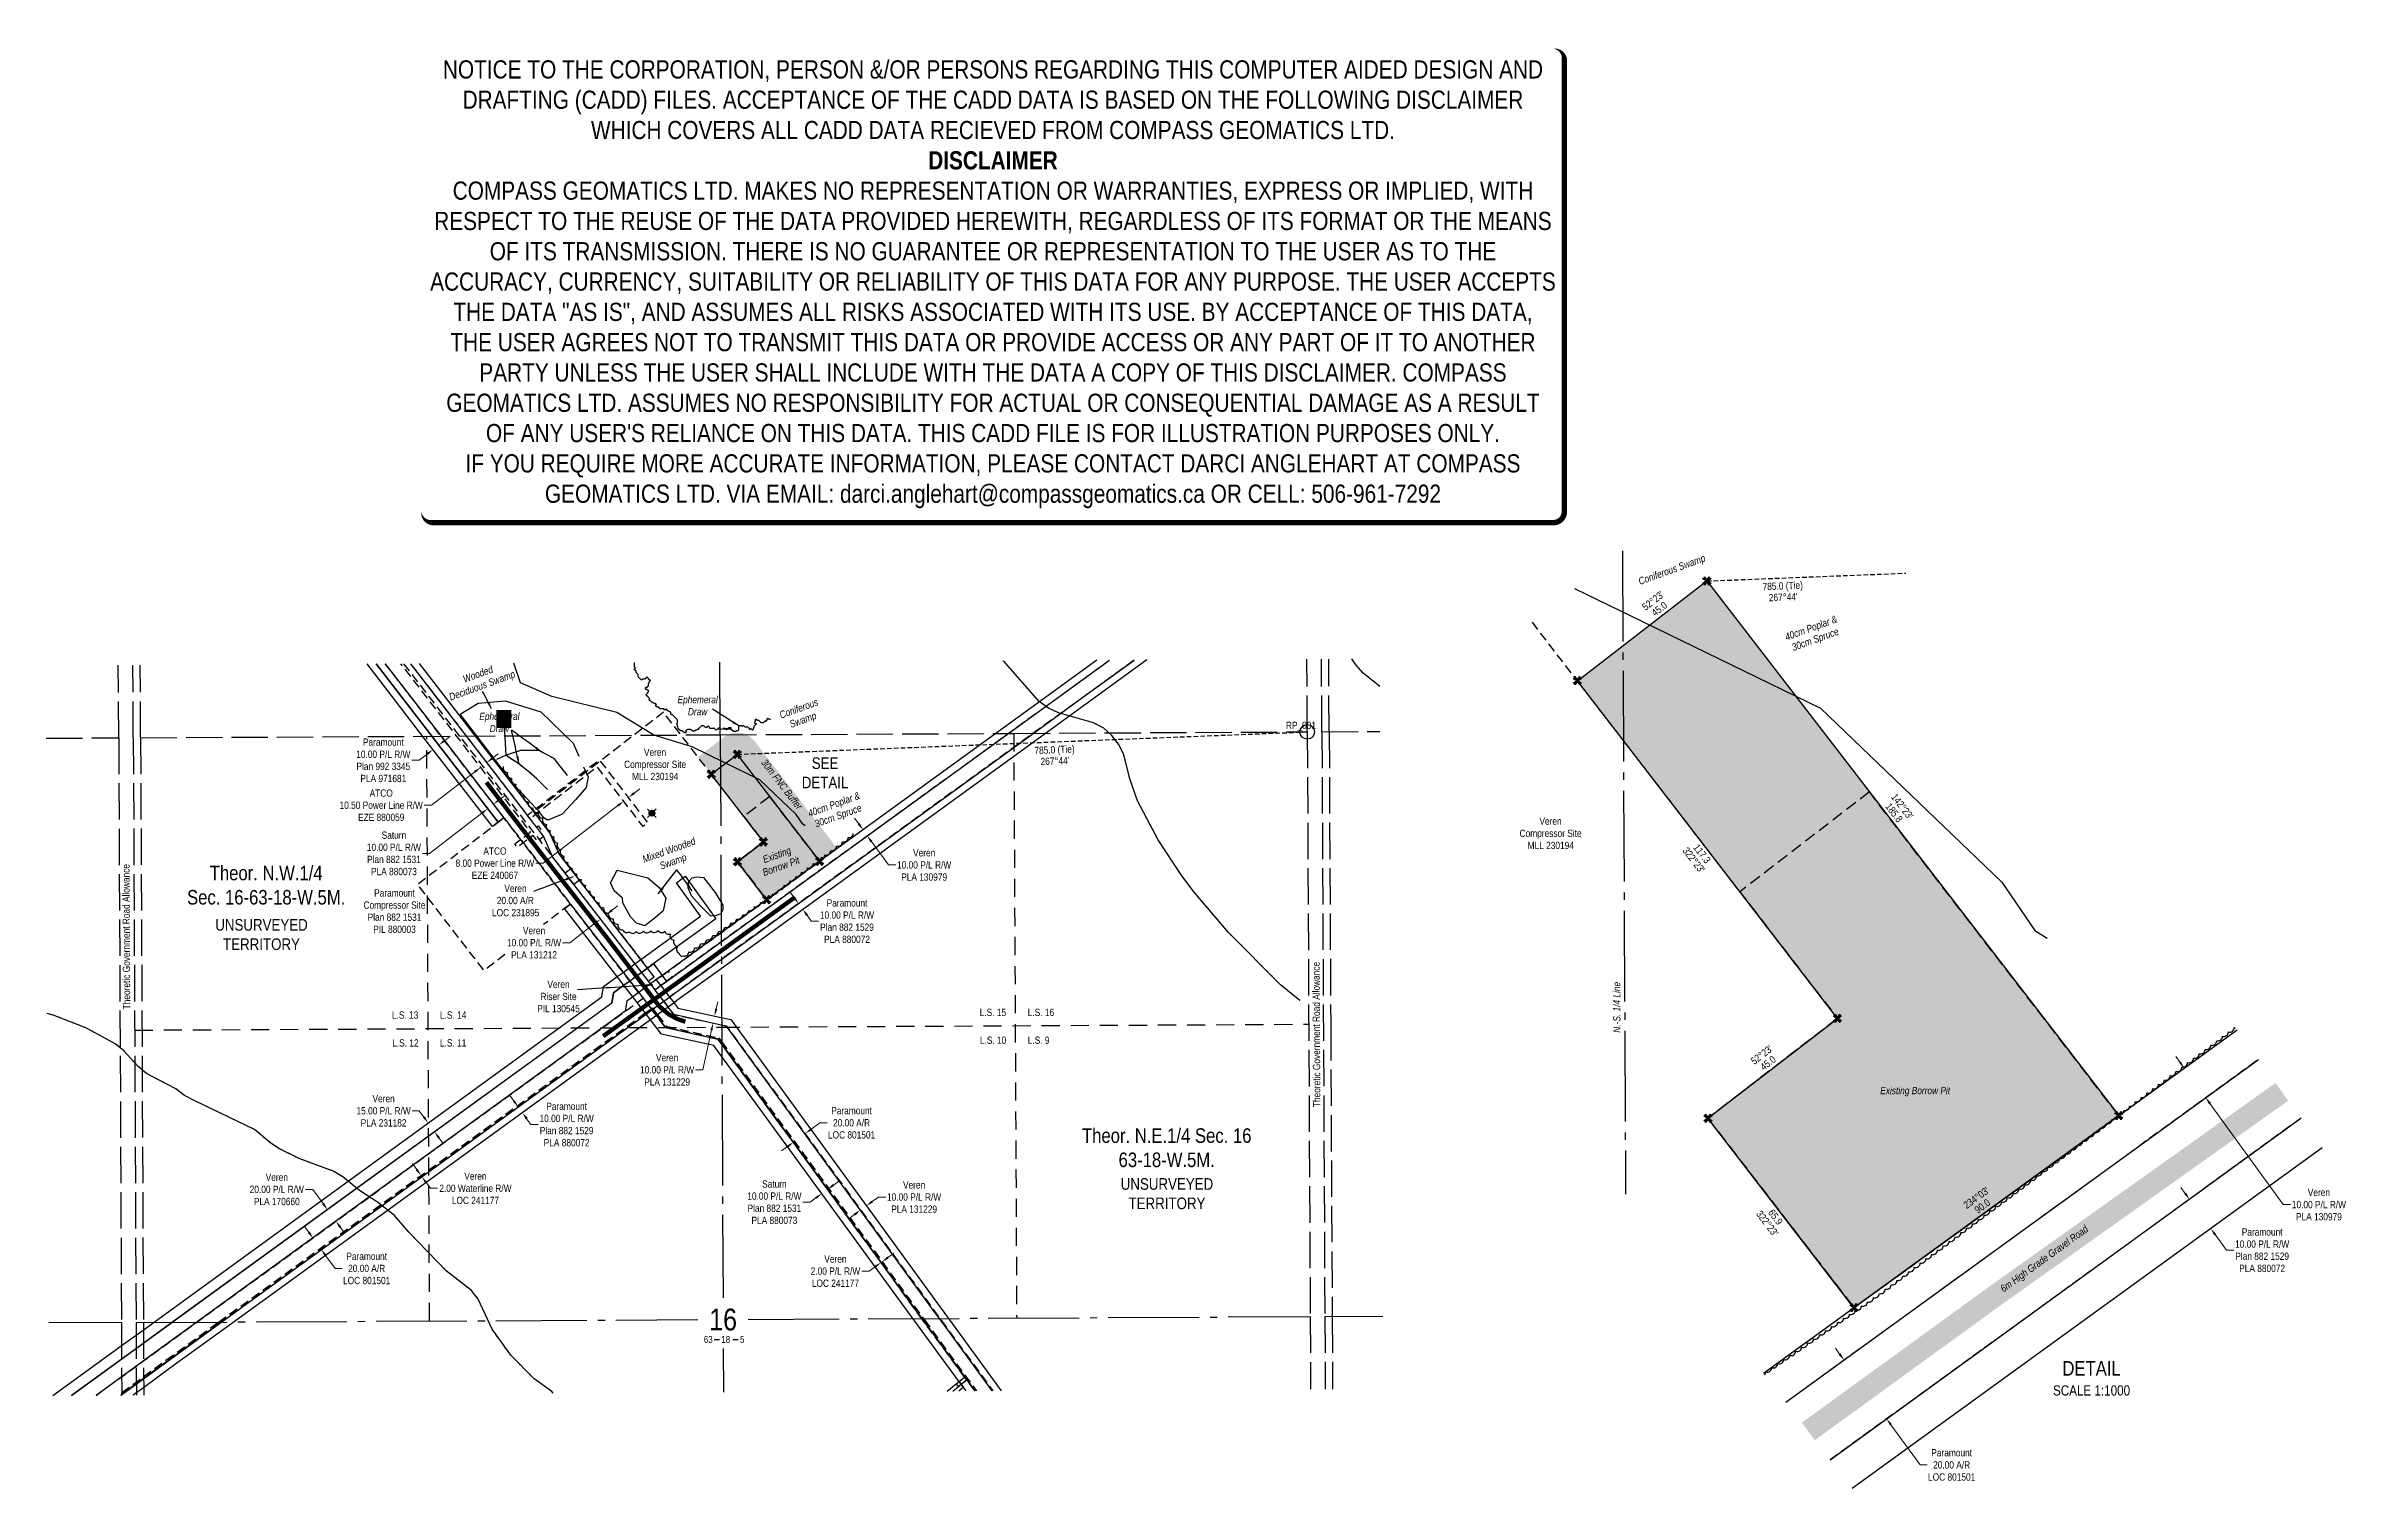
# Model space of a CAD drawing. Extents: x 521099 to 524262, y 6033489 to 6035480.
import ezdxf
from ezdxf.enums import TextEntityAlignment as Align

# ---------------------------------------------------------------- set-up
doc = ezdxf.new("R2010")
doc.units = 0
doc.header["$LTSCALE"] = 5
doc.header["$PDSIZE"] = 0.5
for name, pattern in [('0', [1, 1, 0]), ('foc-ACCESSROAD', [3.75, 2.5, -1.25]), ('foc-FLOWLINE', [3.75, 2.5, -1.25]), ('foc-LSD', [8, 5, -3]), ('foc-QUARTERLINE', [33, 25, -3, 2, -3]), ('foc-TIELINE', [1.875, 1.25, -0.625]), ('foc-UNSURVEYED', [12.5, 10, -2.5]), ('foc-WHEELTRACKS', [2, 0.4, -1.6]), ('HIDDEN2', [4.7625, 3.175, -1.5875])]:
    doc.linetypes.add(name, pattern=pattern)
doc.layers.get('Defpoints').update_dxf_attribs({"color": 9})
for name, color, linetype in [('10', 1, 'Continuous'), ('35', 37, 'Continuous'), ('9', 3, 'Continuous'), ('AS-ROADS', 254, 'Continuous'), ('AS-UNDERLAY-H', 141, 'Continuous'), ('C-AR', 13, 'foc-ACCESSROAD'), ('C-RW', 13, 'Continuous'), ('C-SYMBOL', 7, 'Continuous'), ('C-WS', 13, 'foc-ACCESSROAD'), ('DETAIL-T', 7, 'Continuous'), ('F-AR', 190, 'foc-ACCESSROAD'), ('F-EZE', 190, 'foc-FLOWLINE'), ('F-RW', 190, 'Continuous'), ('F-WS', 190, 'foc-ACCESSROAD'), ('L-BD', 7, 'Continuous'), ('L-BD1', 253, 'Continuous'), ('L-MON', 1, 'Continuous'), ('L-QSEC', 8, 'foc-QUARTERLINE'), ('L-ROAD-T', 7, 'Continuous'), ('L-SECLBL', 7, 'Continuous'), ('L-SECTION-LSD', 7, 'foc-LSD'), ('L-TIE', 7, 'foc-TIELINE'), ('L-UNS-T', 3, 'Continuous'), ('L-USEC', 7, 'foc-UNSURVEYED'), ('P-BUFFER-H 30m', 51, 'Continuous'), ('P-FNC BUFFER-T', 40, 'Continuous'), ('P-PROPOSED', 10, 'Continuous'), ('P-PROPOSED-H', 21, 'Continuous'), ('P-TEMP-H', 41, 'Continuous'), ('T-BUSH', 110, '0'), ('T-BUSH-T', 110, 'Continuous'), ('T-EXISTING RTF', 220, 'HIDDEN2'), ('T-EXISTING RTF-T', 220, 'Continuous'), ('T-WATER-P3', 160, 'foc-WHEELTRACKS'), ('T-WATER-T', 170, 'Continuous'), ('WATERCOURSE', 146, 'foc-TIELINE'), ('WETLAND', 143, 'Continuous'), ('WETLAND-T', 146, 'Continuous')]:
    doc.layers.add(name, color=color, linetype=linetype)
for name, color, linetype, lineweight in [('C-AR-T', 13, 'Continuous', 9), ('C-RW-T', 13, 'Continuous', 9), ('C-WS-T', 13, 'Continuous', 9), ('F-AR-T', 190, 'Continuous', 9), ('F-EZE-T', 190, 'Continuous', 9), ('F-RW-T', 190, 'Continuous', 9), ('F-WS-T', 190, 'Continuous', 9), ('T-TEXT', 48, 'Continuous', 18)]:
    doc.layers.add(name, color=color, linetype=linetype, lineweight=lineweight)
doc.layers.add('DISCLAIMER', color=7, linetype='Continuous', plot=False)
doc.styles.add('100L', font='ARIALN.TTF', dxfattribs={"height": 11})
doc.styles.add('175L', font='ARIALN.TTF', dxfattribs={"height": 20})
doc.styles.add('80', font='ARIALN.TTF', dxfattribs={"height": 10})
doc.styles.add('80CG', font='ARIALN.TTF', dxfattribs={"height": 10})
doc.styles.add('80L', font='ARIALN.TTF', dxfattribs={"height": 10})
doc.styles.add('80LS', font='ARIALNI.TTF', dxfattribs={"height": 10})
doc.styles.add('foc-LtypeFont', font='ARIALN.TTF', dxfattribs={"height": 7.35})
doc.styles.add('SIMPLEX', font='ARIALN.TTF')
doc.styles.get("Standard").update_dxf_attribs({"font": 'ARIALN.TTF'})
doc.linetypes.add('foc-TOPO-flowdirection-NOLINE', pattern='A,0,[">",foc-LtypeFont,S=0.3,R=0,X=0,Y=-0.945],-20,[">",foc-LtypeFont,S=0.3,R=0,X=0,Y=-0.945],0', length=20)
doc.dimstyles.new('Compass 5 000', dxfattribs={"dimscale": 5, "dimtxt": 9, "dimasz": 2, "dimexe": 0.2, "dimexo": 0.0625, "dimgap": 0.5, "dimtad": 0, "dimtih": 1, "dimtoh": 1, "dimzin": 0, "dimdsep": 46, "dimtxsty": '80CG', "dimcen": 0.1, "dimse1": 1, "dimse2": 1, "dimclrd": 256, "dimclrt": 256, "dimaunit": 1, "dimadec": 4, "dimazin": 0, "dimtfac": 0.06, "dimtofl": 0, "dimtmove": 0, "dimatfit": 1, "dimfxl": 0.2, "dimtolj": 1, "dimtzin": 0, "dimlwd": -1, "dimarcsym": 0})

msp = doc.modelspace()

# ---------------------------------------------------------------- texts
at = {"layer": '35', "color": 3, "style": '80'}
msp.add_attdef('RP_001', (522804.228, 6034540.977), 'RP', height=9.9949, dxfattribs=at)
at = {"layer": 'C-AR-T', "insert": (521701.773, 6034326.77), "char_height": 10, "attachment_point": 1, "style": '80L'}
msp.add_mtext_dynamic_manual_height_columns('\\pi27.60116;Veren\\P\\pi17.21917;20.00 A/R\\P\\pi10.61958;LOC 231895', width=84.909, gutter_width=50, heights=[0], dxfattribs=at)
at = {"layer": 'C-RW-T', "insert": (521803.864, 6034173.09), "char_height": 9.9949, "attachment_point": 5, "style": '80CG'}
msp.add_mtext('\\A1;Veren\\PRiser Site\\PPIL 130545', dxfattribs=at)
at = {"layer": 'C-SYMBOL', "color": 3, "attachment_point": 2, "style": '175L'}
for s, insert, char_height, width in [('Theor. N.W.1/4\\PSec. 16-63-18-W.5M.', (521401.799, 6034352.901), 19.98971, 215.87334), ('Theor. N.E.1/4 Sec. 16\\P63-18-W.5M.', (522640.296, 6033991.854), 20, 232.19181)]:
    msp.add_mtext(s, dxfattribs=dict(at, insert=insert, char_height=char_height, width=width))
at = {"layer": 'C-WS-T', "char_height": 10, "attachment_point": 1, "style": '80L'}
for insert in [(521893.698, 6034513.989), (523125.301, 6034419.192)]:
    msp.add_mtext_dynamic_manual_height_columns('\\pi27.60116;Veren\\P\\pi0.32285;Compressor Site\\P\\pi11.31535;MLL 230194', width=84.909, gutter_width=50, heights=[0], dxfattribs=dict(at, insert=insert))
at = {"layer": 'DETAIL-T', "color": 3, "attachment_point": 5, "style": '80CG'}
for s, insert, char_height, width in [('SEE\\PDETAIL', (522170.425, 6034480.691), 15.9918, 63.60339), ('DETAIL\\P{\\H0.7x;SCALE 1:1000}', (523912.217, 6033647.948), 19.98971, 116.91472)]:
    msp.add_mtext(s, dxfattribs=dict(at, insert=insert, char_height=char_height, width=width))
at = {"layer": 'F-WS-T', "insert": (521578.287, 6034290.453), "char_height": 9.99486, "attachment_point": 5, "style": '80CG'}
msp.add_mtext('\\A1;Paramount\\PCompressor Site\\PPlan 882 1531\\PPIL 880003', dxfattribs=at)
at = {"layer": 'L-BD', "style": '80L'}
for s, height, p in [('785.0 (Tie)', 9.99486, (523487.557, 6034736.576)), ("267°44'", 9.9949, (523488.119, 6034722.344)), ('785.0 (Tie)', 9.99486, (522486.047, 6034511.264)), ("267°44'", 9.9949, (522486.608, 6034497.032))]:
    msp.add_text(s, height=height, rotation=2.258246, dxfattribs=at).set_placement(p, align=Align.MIDDLE)
at = {"layer": 'L-BD1', "style": '80L'}
for s, p in [("52%%d23'", (523309.09, 6034717.48)), ('45.0', (523317.783, 6034706.198))]:
    msp.add_text(s, height=9.9949, rotation=37.6158, dxfattribs=at).set_placement(p, align=Align.MIDDLE)
at = {"layer": 'L-BD1'}
for s, rotation, p in [("142%%d23'", 307.615803, (523651.909, 6034434.553)), ('185.8', 307.615803, (523640.627, 6034425.86)), ("322%%d23'", 307.6139, (523365.183, 6034360.798)), ('117.3', 307.6139, (523376.465, 6034369.491)), ("234%%d03'", 35.945626, (523753.622, 6033896.408)), ('90.0', 35.945626, (523761.983, 6033884.878))]:
    msp.add_text(s, height=9.9949, rotation=rotation, dxfattribs=at).set_placement(p, align=Align.MIDDLE_CENTER)
at = {"layer": 'L-BD1', "linetype": 'Continuous'}
for s, rotation, p in [("52%%D23'", 37.615804, (523458.539, 6034092.922)), ('45.0', 37.615804, (523467.232, 6034081.64)), ("322%%D23'", 307.323582, (523466.205, 6033861.134)), ('65.9', 307.323582, (523477.531, 6033869.77))]:
    msp.add_text(s, height=9.9949, rotation=rotation, dxfattribs=at).set_placement(p, align=Align.MIDDLE_CENTER)
at = {"layer": 'L-QSEC', "insert": (523254.377, 6034123.276), "char_height": 9.99486, "attachment_point": 1, "rotation": 90.280956, "style": '80L'}
msp.add_mtext_dynamic_manual_height_columns('{\\fArial Narrow|b0|i1|c0|p34;N.-S. 1/4 Line}', width=73.81663, gutter_width=49.974, heights=[0], dxfattribs=at)
at = {"layer": 'L-ROAD-T', "style": '80L'}
for p in [(521209.339, 6034255.353), (522846.134, 6034120.835)]:
    msp.add_text('Theoretic Government Road Allowance', height=9.99486, rotation=90.270781, dxfattribs=at).set_placement(p, align=Align.MIDDLE_CENTER)
at = {"layer": 'L-UNS-T', "color": 3, "char_height": 15.99177, "attachment_point": 5, "style": '80L'}
for insert in [(521395.383, 6034258.236), (522640.629, 6033901.862)]:
    msp.add_mtext_dynamic_manual_height_columns('UNSURVEYED TERRITORY', width=126.41375, gutter_width=47.5, heights=[0], dxfattribs=dict(at, insert=insert))
at = {"layer": 'P-FNC BUFFER-T', "insert": (522089.726, 6034500.81), "char_height": 10.0044, "attachment_point": 1, "rotation": 307.615803, "style": '80L'}
msp.add_mtext_dynamic_manual_height_columns('{\\fArial Narrow|b0|i1|c0|p34;30m FNC Buffer}', width=90.26244, gutter_width=50.022, heights=[0], dxfattribs=at)
at = {"layer": 'T-BUSH-T', "insert": (523524.729, 6034684.743), "char_height": 9.99486, "width": 75.02046, "attachment_point": 2, "rotation": 20, "style": '80LS'}
msp.add_mtext('40cm Poplar & \\P30cm Spruce', dxfattribs=at)
at = {"layer": 'T-EXISTING RTF-T', "insert": (522102.412, 6034372.617), "char_height": 9.99486, "width": 53.34676, "attachment_point": 2, "rotation": 20, "style": '80LS'}
msp.add_mtext('Existing Borrow Pit', dxfattribs=at)
at = {"layer": 'T-EXISTING RTF-T', "insert": (523669.653, 6034048.781), "char_height": 9.99486, "width": 96.62598, "attachment_point": 2, "style": '80LS'}
msp.add_mtext('Existing Borrow Pit', dxfattribs=at)
at = {"layer": 'T-TEXT', "linetype": 'Continuous', "insert": (523785.007, 6033773.637), "char_height": 9.99486, "attachment_point": 1, "rotation": 35.971529, "style": '80L'}
msp.add_mtext_dynamic_manual_height_columns('\\pi0.52722;{\\fArial Narrow|b0|i1|c0|p34;6m High Grade Gravel Road}', width=145.76168, gutter_width=49.974, heights=[0], dxfattribs=at)
at = {"layer": 'T-WATER-T', "char_height": 9.99046, "attachment_point": 1, "style": '80L'}
for insert in [(521967.187, 6034586.371), (521694.571, 6034563.315)]:
    msp.add_mtext_dynamic_manual_height_columns('\\pi0.34034;{\\fArial Narrow|b0|i1|c0|p34;Ephemeral \\P\\pi14.59345;Draw}', width=55.95535, gutter_width=49.978, heights=[0], dxfattribs=dict(at, insert=insert))
at = {"layer": 'WETLAND-T', "char_height": 9.99486, "attachment_point": 2, "rotation": 20, "style": '80LS'}
for s, insert, width in [('Coniferous Swamp', (523333.284, 6034764.923), 96.57826), ('Wooded Deciduous Swamp', (521691.275, 6034621.275), 95.31015), ('Coniferous Swamp', (522132.597, 6034573.982), 55.43982), ('Mixed Wooded Swamp', (521954.006, 6034379.144), 77.0317)]:
    msp.add_mtext(s, dxfattribs=dict(at, insert=insert, width=width))

# ---------------------------------------------------------------- blocks, each defined once
blk = doc.blocks.new('L-SECLBL')
at = {"layer": '9', "color": 7}
for p, q in [((-5.1, -27.8), (-12.3, -27.8)), ((20.7, -27.8), (13.5, -27.8))]:
    blk.add_line(p, q, dxfattribs=at)
at = {"layer": '10', "color": 2, "style": 'SIMPLEX'}
blk.add_attdef('SEC', text='', height=30, dxfattribs=at).set_placement((0, 0), align=Align.MIDDLE)
at = {"layer": '10', "color": 5, "style": '80L'}
blk.add_attdef('TWP', text='', height=9.5, dxfattribs=at).set_placement((-14.4, -27.4), align=Align.MIDDLE_RIGHT)
blk.add_attdef('RGE', text='', height=9.5, dxfattribs=at).set_placement((3.6, -27.4), align=Align.MIDDLE_CENTER)
blk.add_attdef('MER', text='', height=9.5, dxfattribs=at).set_placement((23.2, -27.4), align=Align.MIDDLE_LEFT)
blk = doc.blocks.new('*D500')
at = {"layer": 'C-RW-T', "transparency": 16777216}
for p, q in [((522020.6, 6034156), (522022.8, 6034165.7)), ((522014.2, 6034126.7), (522002.2, 6034072.2)), ((522002.2, 6034072.2), (521992.2, 6034072.2))]:
    blk.add_line(p, q, dxfattribs=at)
for points in [[(522012.6, 6034127.1), (522015.8, 6034126.4), (522016.4, 6034136.5)], [(522019, 6034156.3), (522022.3, 6034155.6), (522018.5, 6034146.2)]]:
    blk.add_solid(points, dxfattribs=at)
at = {"layer": 'Defpoints', "color": 0, "transparency": 16777216}
for p in [(522005.2, 6034139), (522007.3, 6034148.6), (522016.4, 6034136.5)]:
    blk.add_point(p, dxfattribs=at)
at = {"layer": 'C-RW-T', "transparency": 16777216, "insert": (521953.2, 6034072.2), "char_height": 10, "attachment_point": 5, "style": '80CG', "bg_fill": 3, "box_fill_scale": 1.1, "bg_fill_color": 256, "bg_fill_true_color": 13158600, "bg_fill_transparency": 0}
blk.add_mtext('\\A1;Veren\\P10.00 P/L R/W\\PPLA 131229', dxfattribs=at)
blk = doc.blocks.new('*D501')
at = {"layer": 'C-RW-T', "transparency": 16777216}
for p, q in [((522235.3, 6033891.1), (522243.8, 6033897.3)), ((522243.8, 6033897.3), (522253.8, 6033897.3)), ((522211.1, 6033873.4), (522203, 6033867.5))]:
    blk.add_line(p, q, dxfattribs=at)
for points in [[(522234.3, 6033892.4), (522236.3, 6033889.7), (522227.2, 6033885.2)], [(522210.1, 6033874.7), (522212, 6033872), (522219.1, 6033879.3)]]:
    blk.add_solid(points, dxfattribs=at)
at = {"layer": 'Defpoints', "color": 0, "transparency": 16777216}
for p in [(522219.1, 6033879.3), (522224.8, 6033871.6), (522232.8, 6033877.5)]:
    blk.add_point(p, dxfattribs=at)
at = {"layer": 'C-RW-T', "transparency": 16777216, "insert": (522292.9, 6033897.3), "char_height": 10, "attachment_point": 5, "style": '80CG'}
blk.add_mtext('\\A1;Veren\\P10.00 P/L R/W\\PPLA 131229', dxfattribs=at)
blk = doc.blocks.new('*D502')
at = {"layer": 'C-RW-T', "transparency": 16777216}
for p, q in [((521466, 6033907.8), (521456, 6033907.8)), ((521480.1, 6033888.3), (521466, 6033907.8)), ((521503.6, 6033856), (521509.4, 6033847.9))]:
    blk.add_line(p, q, dxfattribs=at)
for points in [[(521481.4, 6033889.3), (521478.7, 6033887.4), (521486, 6033880.3)], [(521504.9, 6033857), (521502.2, 6033855), (521497.7, 6033864.1)]]:
    blk.add_solid(points, dxfattribs=at)
at = {"layer": 'Defpoints', "color": 0, "transparency": 16777216}
for p in [(521483.9, 6033878.7), (521486, 6033880.3), (521495.6, 6033862.6)]:
    blk.add_point(p, dxfattribs=at)
at = {"layer": 'C-RW-T', "transparency": 16777216, "insert": (521416.4, 6033907.8), "char_height": 10, "attachment_point": 5, "style": '80CG'}
blk.add_mtext('\\A1;Veren\\P20.00 P/L R/W\\PPLA 170660', dxfattribs=at)
blk = doc.blocks.new('*D503')
at = {"layer": 'C-RW-T', "transparency": 16777216}
for p, q in [((521877.3, 6034291.7), (521885.3, 6034297.8)), ((521853.5, 6034273.3), (521819.3, 6034247)), ((521819.3, 6034247), (521809.3, 6034247))]:
    blk.add_line(p, q, dxfattribs=at)
for points in [[(521876.3, 6034293), (521878.4, 6034290.4), (521869.4, 6034285.6)], [(521852.5, 6034274.7), (521854.6, 6034272), (521861.5, 6034279.4)]]:
    blk.add_solid(points, dxfattribs=at)
at = {"layer": 'Defpoints', "color": 0, "transparency": 16777216}
for p in [(521861.5, 6034279.4), (521884.9, 6034265.5), (521877, 6034259.3)]:
    blk.add_point(p, dxfattribs=at)
at = {"layer": 'C-RW-T', "transparency": 16777216, "insert": (521770.2, 6034247), "char_height": 10, "attachment_point": 5, "style": '80CG'}
blk.add_mtext('\\A1;Veren\\P10.00 P/L R/W\\PPLA 131212', dxfattribs=at)
blk = doc.blocks.new('*D504')
at = {"layer": 'C-RW-T', "transparency": 16777216}
for p, q in [((522216.7, 6034410.4), (522210.9, 6034418.5)), ((522234.3, 6034386.1), (522257.6, 6034354)), ((522257.6, 6034354), (522267.6, 6034354))]:
    blk.add_line(p, q, dxfattribs=at)
for points in [[(522218.1, 6034411.4), (522215.4, 6034409.4), (522222.6, 6034402.3)], [(522235.7, 6034387.1), (522233, 6034385.1), (522228.5, 6034394.2)]]:
    blk.add_solid(points, dxfattribs=at)
at = {"layer": 'Defpoints', "color": 0, "transparency": 16777216}
for p in [(522228.5, 6034394.2), (522015, 6034251.8), (522020.9, 6034243.7)]:
    blk.add_point(p, dxfattribs=at)
at = {"layer": 'C-RW-T', "transparency": 16777216, "insert": (522306.7, 6034354), "char_height": 10, "attachment_point": 5, "style": '80CG', "bg_fill": 3, "box_fill_scale": 1.1, "bg_fill_color": 256, "bg_fill_true_color": 13158600, "bg_fill_transparency": 0}
blk.add_mtext('\\A1;Veren\\P10.00 P/L R/W\\PPLA 130979', dxfattribs=at)
blk = doc.blocks.new('*D505')
at = {"layer": 'C-RW-T', "transparency": 16777216}
for p, q in [((521612.4, 6034015.9), (521602.4, 6034015.9)), ((521618.7, 6034007.3), (521612.4, 6034015.9)), ((521639.3, 6033978.9), (521645.2, 6033970.9))]:
    blk.add_line(p, q, dxfattribs=at)
for points in [[(521620.1, 6034008.2), (521617.4, 6034006.3), (521624.6, 6033999.2)], [(521640.6, 6033979.9), (521638, 6033978), (521633.4, 6033987)]]:
    blk.add_solid(points, dxfattribs=at)
at = {"layer": 'Defpoints', "color": 0, "transparency": 16777216}
for p in [(521845.2, 6034159.5), (521854.1, 6034147.3), (521624.6, 6033999.2)]:
    blk.add_point(p, dxfattribs=at)
at = {"layer": 'C-RW-T', "transparency": 16777216, "insert": (521563.3, 6034015.9), "char_height": 10, "attachment_point": 5, "style": '80CG'}
blk.add_mtext('\\A1;Veren\\P15.00 P/L R/W\\PPLA 231182', dxfattribs=at)
blk = doc.blocks.new('*D506')
at = {"layer": 'Defpoints', "color": 0, "transparency": 16777216}
for p in [(522142.9, 6033984.4), (522165.3, 6033953.8), (522149.1, 6033942)]:
    blk.add_point(p, dxfattribs=at)
at = {"layer": 'F-AR-T', "transparency": 16777216}
for p, q in [((522151, 6033990.3), (522163.4, 6033999.4)), ((522163.4, 6033999.4), (522173.4, 6033999.4)), ((522118.7, 6033966.7), (522110.6, 6033960.8))]:
    blk.add_line(p, q, dxfattribs=at)
for points in [[(522150, 6033991.6), (522152, 6033989), (522142.9, 6033984.4)], [(522117.7, 6033968.1), (522119.7, 6033965.4), (522126.8, 6033972.6)]]:
    blk.add_solid(points, dxfattribs=at)
at = {"layer": 'F-AR-T', "transparency": 16777216, "insert": (522206.9, 6033999.4), "char_height": 10, "attachment_point": 5, "style": '80CG'}
blk.add_mtext('\\A1;Paramount\\P20.00 A/R\\PLOC 801501', dxfattribs=at)
blk = doc.blocks.new('*D507')
at = {"layer": 'Defpoints', "color": 0, "transparency": 16777216}
for p in [(521575.3, 6033920.1), (521586.8, 6033904.3), (521466.2, 6033840.8)]:
    blk.add_point(p, dxfattribs=at)
at = {"layer": 'F-AR-T', "transparency": 16777216}
for p, q in [((521460.3, 6033848.9), (521454.4, 6033857)), ((521483.5, 6033816.9), (521496.5, 6033799.1)), ((521496.5, 6033799.1), (521506.5, 6033799.1))]:
    blk.add_line(p, q, dxfattribs=at)
for points in [[(521461.7, 6033849.9), (521459, 6033847.9), (521466.2, 6033840.8)], [(521484.9, 6033817.9), (521482.2, 6033816), (521477.7, 6033825)]]:
    blk.add_solid(points, dxfattribs=at)
at = {"layer": 'F-AR-T', "transparency": 16777216, "insert": (521540, 6033799.1), "char_height": 10, "attachment_point": 5, "style": '80CG'}
blk.add_mtext('\\A1;Paramount\\P20.00 A/R\\PLOC 801501', dxfattribs=at)
blk = doc.blocks.new('*D509')
at = {"layer": 'Defpoints', "color": 0, "transparency": 16777216}
for p in [(521744.9, 6034018.8), (521750.8, 6034010.7), (521754.2, 6034013.2)]:
    blk.add_point(p, dxfattribs=at)
at = {"layer": 'F-RW-T', "transparency": 16777216}
for p, q in [((521742.4, 6034029.4), (521736.6, 6034037.5)), ((521760, 6034005.1), (521765.9, 6033997)), ((521765.9, 6033997), (521775.9, 6033997))]:
    blk.add_line(p, q, dxfattribs=at)
for points in [[(521743.8, 6034030.4), (521741.1, 6034028.4), (521748.3, 6034021.3)], [(521761.4, 6034006.1), (521758.7, 6034004.1), (521754.2, 6034013.2)]]:
    blk.add_solid(points, dxfattribs=at)
at = {"layer": 'F-RW-T', "transparency": 16777216, "insert": (521815, 6033997), "char_height": 10, "attachment_point": 5, "style": '80CG'}
blk.add_mtext('\\A1;Paramount\\P10.00 P/L R/W\\PPlan 882 1529\\PPLA 880072', dxfattribs=at)
blk = doc.blocks.new('*D510')
at = {"layer": 'Defpoints', "color": 0, "transparency": 16777216}
for p in [(521689, 6034454.2), (521696.9, 6034460.3), (521706.5, 6034431.4)]:
    blk.add_point(p, dxfattribs=at)
at = {"layer": 'F-RW-T', "transparency": 16777216}
for p, q in [((521698.6, 6034425.3), (521626.6, 6034369.9)), ((521722.3, 6034443.6), (521730.3, 6034449.7)), ((521626.6, 6034369.9), (521616.6, 6034369.9))]:
    blk.add_line(p, q, dxfattribs=at)
for points in [[(521697.6, 6034426.7), (521699.6, 6034424), (521706.5, 6034431.4)], [(521721.3, 6034445), (521723.3, 6034442.3), (521714.4, 6034437.5)]]:
    blk.add_solid(points, dxfattribs=at)
at = {"layer": 'F-RW-T', "transparency": 16777216, "insert": (521577.5, 6034369.9), "char_height": 10, "attachment_point": 5, "style": '80CG'}
blk.add_mtext('\\A1;Saturn\\P10.00 P/L R/W\\PPlan 882 1531\\PPLA 880073', dxfattribs=at)
blk = doc.blocks.new('*D512')
at = {"layer": 'Defpoints', "color": 0, "transparency": 16777216}
for p in [(522165.9, 6033902), (522232.2, 6033811.2), (522240.3, 6033817.1)]:
    blk.add_point(p, dxfattribs=at)
at = {"layer": 'F-RW-T', "transparency": 16777216}
for p, q in [((522182.1, 6033913.8), (522190.2, 6033919.7)), ((522149.8, 6033890.2), (522139.8, 6033890.2)), ((522157.9, 6033896.1), (522149.8, 6033890.2))]:
    blk.add_line(p, q, dxfattribs=at)
for points in [[(522181.1, 6033915.1), (522183.1, 6033912.4), (522174, 6033907.9)], [(522156.9, 6033897.4), (522158.8, 6033894.8), (522165.9, 6033902)]]:
    blk.add_solid(points, dxfattribs=at)
at = {"layer": 'F-RW-T', "transparency": 16777216, "insert": (522100.7, 6033890.2), "char_height": 10, "attachment_point": 5, "style": '80CG'}
blk.add_mtext('\\A1;Saturn\\P10.00 P/L R/W\\PPlan 882 1531\\PPLA 880073', dxfattribs=at)
blk = doc.blocks.new('*D513')
at = {"layer": 'Defpoints', "color": 0, "transparency": 16777216}
for p in [(521631.2, 6034512.7), (521647.3, 6034491.9), (521655.2, 6034498)]:
    blk.add_point(p, dxfattribs=at)
at = {"layer": 'F-RW-T', "transparency": 16777216}
for p, q in [((521647.1, 6034524.9), (521655, 6034531)), ((521612, 6034497.9), (521602, 6034497.9)), ((521623.3, 6034506.6), (521612, 6034497.9))]:
    blk.add_line(p, q, dxfattribs=at)
for points in [[(521646.1, 6034526.3), (521648.1, 6034523.6), (521639.2, 6034518.8)], [(521622.3, 6034508), (521624.3, 6034505.3), (521631.2, 6034512.7)]]:
    blk.add_solid(points, dxfattribs=at)
at = {"layer": 'F-RW-T', "transparency": 16777216, "insert": (521562.9, 6034497.9), "char_height": 10, "attachment_point": 5, "style": '80CG'}
blk.add_mtext('\\A1;Paramount\\P10.00 P/L R/W\\PPlan 992 3345\\PPLA 971681', dxfattribs=at)
blk = doc.blocks.new('*D515')
at = {"layer": 'Defpoints', "color": 0, "transparency": 16777216}
for p in [(522293, 6034416.3), (522298.8, 6034408.2), (522139.8, 6034292.9)]:
    blk.add_point(p, dxfattribs=at)
at = {"layer": 'F-RW-T', "transparency": 16777216}
for p, q in [((522128.1, 6034309.1), (522122.2, 6034317.2)), ((522145.7, 6034284.8), (522151.5, 6034276.7)), ((522151.5, 6034276.7), (522161.5, 6034276.7))]:
    blk.add_line(p, q, dxfattribs=at)
for points in [[(522129.4, 6034310), (522126.7, 6034308.1), (522133.9, 6034301)], [(522147, 6034285.8), (522144.3, 6034283.8), (522139.8, 6034292.9)]]:
    blk.add_solid(points, dxfattribs=at)
at = {"layer": 'F-RW-T', "transparency": 16777216, "insert": (522200.6, 6034276.7), "char_height": 10, "attachment_point": 5, "style": '80CG'}
blk.add_mtext('\\A1;Paramount\\P10.00 P/L R/W\\PPlan 882 1529\\PPLA 880072', dxfattribs=at)
blk = doc.blocks.new('*D517')
at = {"layer": 'Defpoints', "color": 0, "transparency": 16777216}
for p in [(521698.9, 6034485.6), (521705.1, 6034494.7), (521707.2, 6034492)]:
    blk.add_point(p, dxfattribs=at)
at = {"layer": 'F-EZE-T', "transparency": 16777216}
for p, q in [((521713, 6034500.8), (521721, 6034506.9)), ((521688.9, 6034482.2), (521629.1, 6034436.1)), ((521629.1, 6034436.1), (521619.1, 6034436.1))]:
    blk.add_line(p, q, dxfattribs=at)
for points in [[(521687.9, 6034483.5), (521689.9, 6034480.9), (521696.8, 6034488.3)], [(521712, 6034502.1), (521714.1, 6034499.5), (521705.1, 6034494.7)]]:
    blk.add_solid(points, dxfattribs=at)
at = {"layer": 'F-EZE-T', "transparency": 16777216, "insert": (521560, 6034436.1), "char_height": 10, "attachment_point": 5, "style": '80CG', "bg_fill": 3, "box_fill_scale": 1.1, "bg_fill_color": 256, "bg_fill_true_color": 13158600, "bg_fill_transparency": 0}
blk.add_mtext('\\A1;ATCO\\P10.50 Power Line R/W\\PEZE 880059', dxfattribs=at)
blk = doc.blocks.new('WC')
at = {"layer": 'L-MON'}
h = blk.add_hatch(color=255, dxfattribs=at)
h.dxf.hatch_style = 1
edge = h.paths.add_edge_path()
edge.add_arc((0, 0), 0.9, 0, 360)
at = {"layer": 'L-MON', "color": 240, "flags": 128}
for points in [[(-0.62, 0.5), (-1.23, 1.12)], [(0.52, 0.61), (1.13, 1.21)], [(-1.18, -1.18), (-0.56, -0.57)], [(1.16, -1.18), (0.56, -0.57)]]:
    blk.add_lwpolyline(points, dxfattribs=at)
at = {"layer": 'L-MON', "color": 240}
for radius in [0.8, 0.373]:
    blk.add_circle((0, 0), radius, dxfattribs=at)
blk = doc.blocks.new('TEMP')
h = blk.add_hatch(color=255)
h.dxf.hatch_style = 1
h.paths.add_polyline_path([(0, 0.25), (-0.67, 1.15), (-0.67, 0.67), (-1.15, 0.67), (-0.25, 0), (-1.15, -0.67), (-0.67, -0.67), (-0.67, -1.15), (0, -0.25), (0.67, -1.15), (0.67, -0.67), (1.15, -0.67), (0.25, 0), (1.15, 0.67), (0.67, 0.67), (0.67, 1.15)])
h.paths.add_polyline_path([(0.57, 0.85), (0.57, 0.57), (0.85, 0.57), (0.08, 0), (0.85, -0.57), (0.57, -0.57), (0.57, -0.85), (0, -0.08), (-0.57, -0.85), (-0.57, -0.57), (-0.85, -0.57), (-0.08, 0), (-0.85, 0.57), (-0.57, 0.57), (-0.57, 0.85), (0, 0.08)], flags=16)
h = blk.add_hatch(color=1)
h.dxf.hatch_style = 1
h.paths.add_polyline_path([(0, 0.08), (-0.57, 0.85), (-0.57, 0.57), (-0.85, 0.57), (-0.08, 0), (-0.85, -0.57), (-0.57, -0.57), (-0.57, -0.85), (0, -0.08), (0.57, -0.85), (0.57, -0.57), (0.85, -0.57), (0.08, 0), (0.85, 0.57), (0.57, 0.57), (0.57, 0.85)])
at = {"color": 1}
for p, q in [((-0.08, 0), (0.08, 0)), ((0, 0.08), (0, -0.08))]:
    blk.add_line(p, q, dxfattribs=at)
at = {"color": 255, "flags": 128}
blk.add_lwpolyline([(-0.25, 0), (-1.15, 0.67), (-0.67, 0.67), (-0.67, 1.15), (0, 0.25), (0.67, 1.15), (0.67, 0.67), (1.15, 0.67), (0.25, 0), (1.15, -0.67), (0.67, -0.67), (0.67, -1.15), (0, -0.25), (-0.67, -1.15), (-0.67, -0.67), (-1.15, -0.67)], close=True, dxfattribs=at)
at = {"color": 1, "flags": 128}
blk.add_lwpolyline([(-0.08, 0), (-0.85, 0.57), (-0.57, 0.57), (-0.57, 0.85), (0, 0.08), (0.57, 0.85), (0.57, 0.57), (0.85, 0.57), (0.08, 0), (0.85, -0.57), (0.57, -0.57), (0.57, -0.85), (0, -0.08), (-0.57, -0.85), (-0.57, -0.57), (-0.85, -0.57)], close=True, dxfattribs=at)
blk = doc.blocks.new('*D522')
at = {"layer": 'C-AR-T', "transparency": 16777216}
for p, q in [((522256.9, 6033814.3), (522265, 6033820.2)), ((522231.1, 6033795.4), (522221.1, 6033795.4)), ((522239.2, 6033801.3), (522231.1, 6033795.4))]:
    blk.add_line(p, q, dxfattribs=at)
for points in [[(522238.2, 6033802.7), (522240.1, 6033800), (522247.2, 6033807.2)], [(522256, 6033815.6), (522257.9, 6033812.9), (522248.9, 6033808.4)]]:
    blk.add_solid(points, dxfattribs=at)
at = {"layer": 'Defpoints', "color": 0, "transparency": 16777216}
for p in [(522247.2, 6033807.2), (522247.9, 6033806.3), (522249.5, 6033807.5)]:
    blk.add_point(p, dxfattribs=at)
at = {"layer": 'C-AR-T', "transparency": 16777216, "insert": (522184.7, 6033795.4), "char_height": 10, "attachment_point": 5, "style": '80CG'}
blk.add_mtext('\\A1;Veren\\P2.00 P/L R/W\\PLOC 241177', dxfattribs=at)
blk = doc.blocks.new('*D523')
at = {"layer": 'C-AR-T', "transparency": 16777216}
for p, q in [((521608.8, 6033935.2), (521603, 6033943.3)), ((521621.7, 6033917.4), (521627.6, 6033909.3)), ((521627.6, 6033909.3), (521637.6, 6033909.3))]:
    blk.add_line(p, q, dxfattribs=at)
for points in [[(521610.2, 6033936.2), (521607.5, 6033934.2), (521614.7, 6033927.1)], [(521623.1, 6033918.3), (521620.4, 6033916.4), (521615.9, 6033925.5)]]:
    blk.add_solid(points, dxfattribs=at)
at = {"layer": 'Defpoints', "color": 0, "transparency": 16777216}
for p in [(521615.9, 6033925.5), (521630, 6033938.2), (521631.2, 6033936.6)]:
    blk.add_point(p, dxfattribs=at)
at = {"layer": 'C-AR-T', "transparency": 16777216, "insert": (521689.6, 6033909.3), "char_height": 10, "attachment_point": 5, "style": '80CG'}
blk.add_mtext('\\A1;Veren\\P2.00 Waterline R/W\\PLOC 241177', dxfattribs=at)
blk = doc.blocks.new('*D530')
at = {"layer": 'C-RW-T', "transparency": 16777216}
for p, q in [((524034, 6034082.5), (524028.1, 6034090.6)), ((524075, 6034026), (524175.8, 6033886.9)), ((524175.8, 6033886.9), (524185.8, 6033886.9))]:
    blk.add_line(p, q, dxfattribs=at)
at = {"layer": 'C-RW-T', "linetype": 'Continuous', "transparency": 16777216}
for points in [[(524035.3, 6034083.5), (524032.6, 6034081.6), (524039.8, 6034074.5)], [(524076.4, 6034026.9), (524073.7, 6034025), (524069.1, 6034034.1)]]:
    blk.add_solid(points, dxfattribs=at)
at = {"layer": 'Defpoints', "color": 0, "linetype": 'Continuous', "transparency": 16777216}
for p in [(524084.7, 6034107), (524114, 6034066.6), (524069.1, 6034034.1)]:
    blk.add_point(p, dxfattribs=at)
at = {"layer": 'C-RW-T', "linetype": 'Continuous', "transparency": 16777216, "insert": (524224.9, 6033886.9), "char_height": 10, "attachment_point": 5, "style": '80CG'}
blk.add_mtext('\\A1;Veren\\P10.00 P/L R/W\\PPLA 130979', dxfattribs=at)
blk = doc.blocks.new('*D531')
at = {"layer": 'Defpoints', "color": 0, "linetype": 'Continuous', "transparency": 16777216}
for p in [(524036.9, 6033887.1), (524076.1, 6033853.9), (524066.2, 6033846.7)]:
    blk.add_point(p, dxfattribs=at)
at = {"layer": 'F-RW-T', "transparency": 16777216}
for p, q in [((524041, 6033902.4), (524035.1, 6033910.5)), ((524082, 6033845.8), (524097.7, 6033824.2)), ((524097.7, 6033824.2), (524107.7, 6033824.2))]:
    blk.add_line(p, q, dxfattribs=at)
at = {"layer": 'F-RW-T', "linetype": 'Continuous', "transparency": 16777216}
for points in [[(524042.3, 6033903.4), (524039.6, 6033901.5), (524046.8, 6033894.3)], [(524083.4, 6033846.8), (524080.7, 6033844.9), (524076.1, 6033853.9)]]:
    blk.add_solid(points, dxfattribs=at)
at = {"layer": 'F-RW-T', "linetype": 'Continuous', "transparency": 16777216, "insert": (524146.8, 6033824.2), "char_height": 10, "attachment_point": 5, "style": '80CG'}
blk.add_mtext('\\A1;Paramount\\P10.00 P/L R/W\\PPlan 882 1529\\PPLA 880072', dxfattribs=at)
blk = doc.blocks.new('*D535')
at = {"layer": 'Defpoints', "color": 0, "transparency": 16777216}
for p in [(523548.2, 6033656.3), (523606.9, 6033575.4), (523630.3, 6033592.3)]:
    blk.add_point(p, dxfattribs=at)
at = {"layer": 'F-AR-T', "transparency": 16777216}
for p, q in [((523565.7, 6033681.4), (523559.9, 6033689.5)), ((523636.2, 6033584.2), (523676.3, 6033528.9)), ((523676.3, 6033528.9), (523686.3, 6033528.9))]:
    blk.add_line(p, q, dxfattribs=at)
for points in [[(523567.1, 6033682.3), (523564.4, 6033680.4), (523571.6, 6033673.3)], [(523637.5, 6033585.2), (523634.8, 6033583.3), (523630.3, 6033592.3)]]:
    blk.add_solid(points, dxfattribs=at)
at = {"layer": 'F-AR-T', "transparency": 16777216, "insert": (523719.8, 6033528.9), "char_height": 10, "attachment_point": 5, "style": '80CG'}
blk.add_mtext('\\A1;Paramount\\P20.00 A/R\\PLOC 801501', dxfattribs=at)
blk = doc.blocks.new('*D538')
at = {"layer": 'Defpoints', "color": 0, "transparency": 16777216}
for p in [(521893.5, 6034441.7), (521902.6, 6034429.9), (521908.9, 6034434.8)]:
    blk.add_point(p, dxfattribs=at)
at = {"layer": 'F-EZE-T', "transparency": 16777216}
for p, q in [((521907.7, 6034452.7), (521915.6, 6034458.8)), ((521885.5, 6034435.6), (521782.8, 6034356.4)), ((521782.8, 6034356.4), (521772.8, 6034356.4))]:
    blk.add_line(p, q, dxfattribs=at)
for points in [[(521906.7, 6034454), (521908.7, 6034451.4), (521899.8, 6034446.6)], [(521884.5, 6034436.9), (521886.6, 6034434.3), (521893.5, 6034441.7)]]:
    blk.add_solid(points, dxfattribs=at)
at = {"layer": 'F-EZE-T', "transparency": 16777216, "insert": (521716.4, 6034356.4), "char_height": 10, "attachment_point": 5, "style": '80CG'}
blk.add_mtext('\\A1;ATCO\\P8.00 Power Line R/W\\PEZE 240067', dxfattribs=at)
blk = doc.blocks.new('Disclaimer_Legal')
at = {"layer": 'DISCLAIMER', "color": 254, "flags": 128}
blk.add_lwpolyline([(-3613, -1105, 37.5, 37.5, 0), (4096, -1105, 37.5, 37.5, 0.414214), (4171, -1030, 37.5, 37.5, 0), (4171, 2079, 37.5, 0, 0.414214), (4096, 2154, 0, 0, 0), (-3613, 2154, 0, 0, 0.414214), (-3688, 2079, 0, 0, 0), (-3688, -1030, 0, 37.5, 0.414214)], format="xyseb", close=True, dxfattribs=at)
at = {"layer": 'DISCLAIMER', "color": 254, "insert": (242, 534), "char_height": 125, "width": 7717.57, "attachment_point": 5, "style": '80'}
blk.add_mtext('NOTICE TO THE CORPORATION, PERSON &/OR PERSONS REGARDING THIS COMPUTER AIDED DESIGN AND DRAFTING (CADD) FILES. ACCEPTANCE OF THE CADD DATA IS BASED ON THE FOLLOWING DISCLAIMER WHICH COVERS ALL CADD DATA RECIEVED FROM COMPASS GEOMATICS LTD.\\P{\\fArial Narrow|b1|i0|c0|p34;DISCLAIMER}\\PCOMPASS GEOMATICS LTD. MAKES NO REPRESENTATION OR WARRANTIES, EXPRESS OR IMPLIED, WITH RESPECT TO THE REUSE OF THE DATA PROVIDED HEREWITH, REGARDLESS OF ITS FORMAT OR THE MEANS OF ITS TRANSMISSION. THERE IS NO GUARANTEE OR REPRESENTATION TO THE USER AS TO THE ACCURACY, CURRENCY, SUITABILITY OR RELIABILITY OF THIS DATA FOR ANY PURPOSE. THE USER ACCEPTS THE DATA "AS IS", AND ASSUMES ALL RISKS ASSOCIATED WITH ITS USE. BY ACCEPTANCE OF THIS DATA, THE USER AGREES NOT TO TRANSMIT THIS DATA OR PROVIDE ACCESS OR ANY PART OF IT TO ANOTHER PARTY UNLESS THE USER SHALL INCLUDE WITH THE DATA A COPY OF THIS DISCLAIMER. COMPASS GEOMATICS LTD. ASSUMES NO RESPONSIBILITY FOR ACTUAL OR CONSEQUENTIAL DAMAGE AS A RESULT OF ANY USER\'S RELIANCE ON THIS DATA. THIS CADD FILE IS FOR ILLUSTRATION PURPOSES ONLY.\\PIF YOU REQUIRE MORE ACCURATE INFORMATION, PLEASE CONTACT DARCI ANGLEHART AT COMPASS GEOMATICS LTD. VIA EMAIL: darci.anglehart@compassgeomatics.ca OR CELL: 506-961-7292', dxfattribs=at)

# ---------------------------------------------------------------- dimensions: what is measured, and where the dimension line sits
at = {"layer": 'C-AR-T', "color": 2}
dim = msp.add_linear_dim(base=(521615.876, 6033925.466), p1=(521630, 6033938.169), p2=(521631.173, 6033936.551), angle=305.927104, text='Veren\\P2.00 Waterline R/W\\PLOC 241177', dimstyle='Compass 5 000', dxfattribs=at)
dim.commit()
dim.dimension.update_dxf_attribs({"geometry": '*D523', "text_midpoint": (521689.558, 6033909.271), "dimtype": 161})
dim = msp.add_aligned_dim(p1=(522249.503, 6033807.491), p2=(522247.888, 6033806.313), distance=-1.101, text='Veren\\P2.00 P/L R/W\\PLOC 241177', dimstyle='Compass 5 000', dxfattribs=at)
dim.commit()
dim.dimension.update_dxf_attribs({"geometry": '*D522', "text_midpoint": (522184.726, 6033795.417)})
at = {"layer": 'C-RW-T'}
for base, p1, p2, angle, text, picture, middle in [((521861.461, 6034279.437), (521884.925, 6034265.459), (521876.96, 6034259.322), 217.613979, 'Veren\\P10.00 P/L R/W\\PPLA 131212', '*D503', (521770.242, 6034246.973)), ((521485.961, 6033880.253), (521495.609, 6033862.556), (521483.868, 6033878.734), 125.97048, 'Veren\\P20.00 P/L R/W\\PPLA 170660', '*D502', (521416.425, 6033907.806)), ((522219.142, 6033879.279), (522232.837, 6033877.466), (522224.753, 6033871.576), 216.071334, 'Veren\\P10.00 P/L R/W\\PPLA 131229', '*D501', (522292.919, 6033897.266))]:
    dim = msp.add_linear_dim(base=base, p1=p1, p2=p2, angle=angle, text=text, dimstyle='Compass 5 000', dxfattribs=at)
    dim.commit()
    dim.dimension.update_dxf_attribs({"geometry": picture, "text_midpoint": middle, "dimtype": 161})
at = {"layer": 'C-RW-T', "linetype": 'Continuous'}
dim = msp.add_linear_dim(base=(524069.139, 6034034.064), p1=(524084.676, 6034106.961), p2=(524113.966, 6034066.571), angle=305.948689, text='Veren\\P10.00 P/L R/W\\PPLA 130979', dimstyle='Compass 5 000', dxfattribs=at)
dim.commit()
dim.dimension.update_dxf_attribs({"geometry": '*D530', "text_midpoint": (524224.931, 6033886.919), "dimtype": 161})
at = {"layer": 'F-AR-T'}
for base, p1, p2, angle, picture, middle in [((522142.912, 6033984.407), (522149.105, 6033942.009), (522165.256, 6033953.799), 36.12904, '*D506', (522206.948, 6033999.388)), ((521466.194, 6033840.806), (521586.786, 6033904.344), (521575.311, 6033920.129), 126.015371, '*D507', (521540.014, 6033799.116)), ((523630.316, 6033592.326), (523548.231, 6033656.314), (523606.935, 6033575.369), 305.951053, '*D535', (523719.831, 6033528.897))]:
    dim = msp.add_linear_dim(base=base, p1=p1, p2=p2, angle=angle, text='Paramount\\P20.00 A/R\\PLOC 801501', dimstyle='Compass 5 000', dxfattribs=at)
    dim.commit()
    dim.dimension.update_dxf_attribs({"geometry": picture, "text_midpoint": middle, "dimtype": 161})
at = {"layer": 'F-RW-T'}
dim = msp.add_aligned_dim(p1=(521744.888, 6034018.836), p2=(521750.761, 6034010.738), distance=4.211, text='Paramount\\P10.00 P/L R/W\\PPlan 882 1529\\PPLA 880072', dimstyle='Compass 5 000', dxfattribs=at)
dim.commit()
dim.dimension.update_dxf_attribs({"geometry": '*D509', "text_midpoint": (521814.998, 6033997.02)})
dim = msp.add_linear_dim(base=(522165.933, 6033901.998), p1=(522240.262, 6033817.142), p2=(522232.183, 6033811.244), angle=216.129261, text='Saturn\\P10.00 P/L R/W\\PPlan 882 1531\\PPLA 880073', dimstyle='Compass 5 000', dxfattribs=at)
dim.commit()
dim.dimension.update_dxf_attribs({"geometry": '*D512', "text_midpoint": (522100.693, 6033890.205), "dimtype": 161})
at = {"layer": 'F-RW-T', "linetype": 'Continuous'}
dim = msp.add_linear_dim(base=(524076.147, 6033853.93), p1=(524036.93, 6033887.147), p2=(524066.234, 6033846.741), angle=305.951049, text='Paramount\\P10.00 P/L R/W\\PPlan 882 1529\\PPLA 880072', dimstyle='Compass 5 000', dxfattribs=at)
dim.commit()
dim.dimension.update_dxf_attribs({"geometry": '*D531', "text_midpoint": (524146.784, 6033824.215), "dimtype": 161})

# ---------------------------------------------------------------- hatches: boundary and pattern name
at = {"layer": 'AS-UNDERLAY-H'}
h = msp.add_hatch(color=256, dxfattribs=at)
h.dxf.hatch_style = 1
h.paths.add_polyline_path([(521718.193, 6034566.9), (521738.881, 6034566.9), (521738.881, 6034542.37), (521718.193, 6034542.37)])
at = {"layer": 'P-BUFFER-H 30m'}
h = msp.add_hatch(color=256, dxfattribs=at)
h.dxf.hatch_style = 1
edge = h.paths.add_edge_path()
edge.add_arc((522162.927, 6034359.07), 29.985, 35.945626, 37.615803)
edge.add_line((522186.679, 6034377.372), (522073.363, 6034524.431))
edge.add_arc((522049.612, 6034506.129), 29.985, 37.615803, 127.615803)
edge.add_line((522031.31, 6034529.881), (521995.7, 6034502.441))
edge.add_line((521995.7, 6034502.441), (522014.001, 6034478.689))
edge.add_line((522014.001, 6034478.689), (522049.612, 6034506.129))
edge.add_line((522049.612, 6034506.129), (522162.927, 6034359.07))
edge.add_line((522162.927, 6034359.07), (522187.202, 6034376.672))
at = {"layer": 'P-PROPOSED-H'}
h = msp.add_hatch(color=256, dxfattribs=at)
h.dxf.hatch_style = 1
h.paths.add_polyline_path([(523383.09, 6034744.532), (523949.666, 6034009.237), (523585.447, 6033745.144), (523384.599, 6034005.82), (523562.735, 6034143.081), (523205.034, 6034607.332)])
h = msp.add_hatch(color=256, dxfattribs=at)
h.dxf.hatch_style = 1
h.paths.add_polyline_path([(522049.612, 6034506.129), (522162.927, 6034359.07), (522090.083, 6034306.252), (522049.914, 6034358.387), (522085.541, 6034385.839), (522014.001, 6034478.689)])

# ---------------------------------------------------------------- linework, layer by layer
at = {"layer": '35', "color": 3}
msp.add_circle((522833.571, 6034537.044), 9.995, dxfattribs=at)
at = {"layer": 'AS-ROADS', "flags": 128}
for points, const_width in [([(521978.282, 6034138.388), (521967.429, 6034142.151), (521955.524, 6034148.487), (521947.575, 6034155.04), (521942.016, 6034160.267), (521914.825, 6034195.833), (521872.92, 6034250.65), (521847.76, 6034283.015), (521801.853, 6034341.84), (521748.686, 6034410.257), (521704.671, 6034467.583)], 5.997), ([(522129.098, 6034309.647), (521933.807, 6034167.908), (521865.262, 6034118.542)], 5.997), ([(524173.906, 6034041.989), (523780.52, 6033762.122), (523522.681, 6033574.986)], 29.985)]:
    msp.add_lwpolyline(points, dxfattribs=dict(at, const_width=const_width))
at = {"layer": 'C-AR'}
msp.add_lwpolyline([(521832.835, 6034333.079), (521824.918, 6034326.978), (521812.717, 6034342.813), (521820.635, 6034348.913)], close=True, dxfattribs=at)
at = {"layer": 'C-RW'}
for points in [[(521600.26, 6034630.804), (521783.349, 6034393.178), (521795.762, 6034364.812), (521927.342, 6034194.038), (521935.26, 6034200.138), (521926.086, 6034212.024), (521804.423, 6034369.927), (521792.009, 6034398.294), (521770.135, 6034426.684), (521612.819, 6034630.867)], [(522544.258, 6034635.539), (522500.526, 6034603.829), (521946.434, 6034202.056), (521952.301, 6034193.965), (522506.394, 6034595.738), (522561.403, 6034635.625)], [(522400.456, 6033630.773), (522329.158, 6033728.287), (522320.61, 6033739.985), (522034.809, 6034132.328), (522027.719, 6034133.893), (521962.437, 6034148.307), (521954.564, 6034158.547), (521948.47, 6034166.474), (521936.271, 6034182.34), (521944.432, 6034188.246), (521956.608, 6034172.363), (521962.691, 6034164.428), (521968.167, 6034157.285), (522027.675, 6034144.146), (522040.664, 6034141.279), (522328.689, 6033745.881), (522341.508, 6033728.341), (522412.802, 6033630.835)], [(524112.281, 6034126.977), (523461.152, 6033654.843)], [(523491.666, 6033615.24), (524141.617, 6034086.52)]]:
    msp.add_lwpolyline(points, dxfattribs=at)
at = {"layer": 'C-WS'}
msp.add_lwpolyline([(523461.065, 6033654.956), (523585.447, 6033745.144), (523384.599, 6034005.82), (523562.735, 6034143.081), (523142.506, 6034688.486)], dxfattribs=at)
msp.add_lwpolyline([(521792.007, 6034398.324), (521804.42, 6034369.958), (521820.635, 6034348.913), (521832.835, 6034333.079), (521901.463, 6034244.008), (521926.083, 6034212.054), (521934.658, 6034218.277), (521946.402, 6034202.069), (522090.083, 6034306.252), (522049.914, 6034358.387), (522085.541, 6034385.839), (521948.286, 6034563.979), (521770.133, 6034426.714)], close=True, dxfattribs=at)
at = {"layer": 'C-WS', "flags": 128}
msp.add_lwpolyline([(521946.398, 6034202.082), (521946.398, 6034202.082), (521954.704, 6034208.105), (521960.588, 6034200.001), (521944.409, 6034188.268), (521938.319, 6034196.191), (521946.398, 6034202.082)], close=True, dxfattribs=at)
at = {"layer": 'F-AR', "flags": 128}
for points in [[(521590.778, 6034630.756), (521668.982, 6034529.253), (521778.483, 6034387.131), (521797.003, 6034363.095), (521898.694, 6034231.113), (521917.914, 6034206.168), (521924.055, 6034198.198), (521928.538, 6034192.379), (521930.116, 6034190.329), (521936.271, 6034182.34), (521944.427, 6034188.254), (521948.423, 6034191.152), (521952.473, 6034194.09), (521956.499, 6034197.009), (522027.162, 6034248.254), (522420.26, 6034533.319), (522561.436, 6034635.625)], [(522595.644, 6034635.797), (522518.115, 6034579.572)], [(522506.396, 6034595.786), (522508.908, 6034597.608)], [(522511.952, 6034575.103), (522454.593, 6034533.505), (522027.293, 6034223.637), (521960.637, 6034175.298), (521956.618, 6034172.383), (521948.486, 6034166.486), (521954.588, 6034158.566), (521962.471, 6034148.333), (522027.768, 6034133.985), (522034.859, 6034132.428), (522321.055, 6033740.372), (522329.615, 6033728.683), (522401.351, 6033630.778)], [(523491.639, 6033615.275), (524141.568, 6034086.587)], [(524200.286, 6034005.609), (523552.715, 6033536.005)]]:
    msp.add_lwpolyline(points, dxfattribs=at)
at = {"layer": 'F-EZE', "flags": 128}
msp.add_lwpolyline([(521600.306, 6034630.804), (521677.384, 6034530.78), (521749.412, 6034437.229), (521773.58, 6034405.856), (521775.96, 6034407.681), (521779.621, 6034402.926), (521777.246, 6034401.101), (521783.349, 6034393.178), (521777.39, 6034388.576), (521775.024, 6034386.762), (521768.921, 6034394.688), (521755.441, 6034384.309), (521747.523, 6034378.212), (521743.862, 6034382.967), (521751.78, 6034389.064), (521765.254, 6034399.438), (521741.089, 6034430.822), (521664.181, 6034530.712), (521587.172, 6034630.738)], dxfattribs=at)
msp.add_lwpolyline([(521861.109, 6034496.807), (521926.692, 6034411.687), (521920.355, 6034406.805), (521857.108, 6034488.892), (521772.517, 6034423.622), (521764.599, 6034417.513), (521760.938, 6034422.266), (521768.856, 6034428.375), (521859.78, 6034498.532), (521861.109, 6034496.807)], close=True, dxfattribs=at)
at = {"layer": 'F-RW'}
for points in [[(522612.73, 6034635.883), (522471.731, 6034533.619), (522027.356, 6034211.342), (521966.739, 6034167.378), (521962.709, 6034164.456), (521954.587, 6034158.567), (521938.386, 6034146.816), (521930.293, 6034140.946), (521354.569, 6033723.394), (521270.882, 6033662.704), (521233.051, 6033635.107), (521218.99, 6033624.85)], [(521553.083, 6034630.568), (521631.291, 6034529.049), (521720.782, 6034412.89), (521712.866, 6034406.793), (521618.732, 6034528.981), (521540.521, 6034630.505)], [(521565.653, 6034630.631), (521643.855, 6034529.117), (521728.7, 6034418.988), (521720.782, 6034412.89), (521631.291, 6034529.049), (521553.083, 6034630.568)], [(522518.117, 6034579.609), (522595.588, 6034635.797)], [(521201.916, 6033624.765), (521202.941, 6033625.512), (521232.987, 6033647.431), (521265.07, 6033670.834), (521337.419, 6033723.302), (521924.19, 6034148.866), (521932.284, 6034154.737), (521948.486, 6034166.487), (521956.617, 6034172.384), (521960.636, 6034175.299), (522027.291, 6034223.64), (522454.578, 6034533.525), (522518.115, 6034579.572)], [(522526.505, 6034573.346), (522523.966, 6034571.504)], [(522364.327, 6033630.592), (522361.212, 6033634.844), (522358.259, 6033638.873), (522355.301, 6033642.911), (522294.045, 6033726.508), (522292.588, 6033728.496), (522027.999, 6034090.95), (522017.327, 6034105.569), (521945.372, 6034121.376), (521930.294, 6034140.946), (521924.19, 6034148.867), (521911.983, 6034164.711), (521812.245, 6034294.161), (521820.164, 6034300.26), (521920.07, 6034170.591), (521932.285, 6034154.737), (521938.387, 6034146.817), (521951.068, 6034130.358), (522023.169, 6034114.517), (522027.908, 6034108.026), (522304.928, 6033728.563), (522363.121, 6033649.149), (522366.08, 6033645.112), (522376.674, 6033630.654)], [(523552.695, 6033536.032), (524200.247, 6034005.662)], [(524229.581, 6033965.206), (523583.207, 6033496.431)], [(522338.135, 6033630.461), (522350.748, 6033640.617), (522354.653, 6033643.76), (522357.629, 6033639.736), (522360.6, 6033635.72), (522354.167, 6033630.541)]]:
    msp.add_lwpolyline(points, dxfattribs=at)
at = {"layer": 'F-WS', "flags": 128}
for points in [[(521730.068, 6034230.871), (521701.399, 6034208.791), (521609.932, 6034327.515), (521712.866, 6034406.793), (521720.782, 6034412.89), (521728.7, 6034418.988), (521752.873, 6034387.611), (521756.536, 6034382.857), (521820.168, 6034300.264), (521812.249, 6034294.164), (521783.344, 6034271.903)], [(522346.157, 6033630.501), (522353.724, 6033636.593), (522357.629, 6033639.736), (522365.422, 6033646.009), (522376.778, 6033630.654)]]:
    msp.add_lwpolyline(points, dxfattribs=at)
msp.add_lwpolyline([(521946.434, 6034202.056), (521930.155, 6034190.278), (521936.271, 6034182.34), (521952.301, 6034193.965)], close=True, dxfattribs=at)
at = {"layer": 'F-WS'}
msp.add_lwpolyline([(522357.629, 6033639.736), (522353.724, 6033636.593), (522350.748, 6033640.617), (522354.653, 6033643.76), (522362.446, 6033650.033), (522365.422, 6033646.009), (522357.629, 6033639.736)], close=True, dxfattribs=at)
at = {"layer": 'L-QSEC'}
for p, q in [((523267.005, 6034786.11), (523271.344, 6033901.189)), ((522026.304, 6034532.985), (522025.814, 6034632.933)), ((522026.304, 6034532.985), (522026.319, 6034529.918)), ((522026.304, 6034532.985), (522030.1, 6033758.851)), ((521202.744, 6033724.717), (521102.796, 6033724.22)), ((521222.85, 6033724.818), (521995.599, 6033728.693)), ((522064.863, 6033729.04), (522837.658, 6033732.915)), ((522857.764, 6033733.015), (522937.605, 6033733.416)), ((522030.443, 6033688.887), (522030.737, 6033628.913))]:
    msp.add_line(p, q, dxfattribs=at)
at = {"layer": 'L-SECTION-LSD'}
for p, q in [((521626.543, 6033726.842), (521622.672, 6034530.966)), ((522429.937, 6034535.015), (522433.952, 6033730.89)), ((522028.276, 6034130.931), (522835.615, 6034134.979)), ((521220.95, 6034126.883), (522028.276, 6034130.931))]:
    msp.add_line(p, q, dxfattribs=at)
at = {"layer": 'L-TIE'}
for p, q in [((523383.09, 6034744.532), (523656.669, 6034755.321)), ((522049.612, 6034506.129), (522833.571, 6034537.044))]:
    msp.add_line(p, q, dxfattribs=at)
at = {"layer": 'L-USEC'}
for p, q in [((521198.943, 6034528.845), (521198.471, 6034628.793)), ((521219.049, 6034528.941), (521218.577, 6034628.894)), ((521229.102, 6034528.996), (521228.629, 6034628.944)), ((522833.571, 6034537.044), (522833.063, 6034636.991)), ((522853.677, 6034537.146), (522853.17, 6034637.092)), ((522863.731, 6034537.196), (522863.223, 6034637.143)), ((521098.996, 6034528.349), (521198.943, 6034528.845)), ((521198.943, 6034528.845), (521202.744, 6033724.717)), ((521219.049, 6034528.941), (521222.85, 6033724.812)), ((521229.102, 6034528.996), (522026.304, 6034532.985)), ((521229.102, 6034528.996), (521232.903, 6033724.868)), ((522026.304, 6034532.985), (522429.937, 6034535.015)), ((522429.937, 6034535.015), (522833.571, 6034537.044)), ((522833.571, 6034537.044), (522837.658, 6033732.915)), ((522853.677, 6034537.145), (522933.519, 6034537.547)), ((522853.677, 6034537.146), (522857.764, 6033733.017)), ((522863.731, 6034537.196), (522865.774, 6034135.134)), ((522865.774, 6034135.134), (522867.817, 6033733.066)), ((521202.744, 6033724.717), (521203.216, 6033624.771)), ((521222.85, 6033724.812), (521223.322, 6033624.866)), ((521232.903, 6033724.868), (521233.375, 6033624.922)), ((522837.658, 6033732.915), (522838.166, 6033632.967)), ((522857.764, 6033733.017), (522858.272, 6033633.068)), ((522867.817, 6033733.066), (522868.325, 6033633.119))]:
    msp.add_line(p, q, dxfattribs=at)
at = {"layer": 'P-PROPOSED', "flags": 128}
for points in [[(523383.09, 6034744.532), (523949.666, 6034009.237), (523585.447, 6033745.144), (523384.599, 6034005.82), (523562.735, 6034143.081), (523205.034, 6034607.332)], [(522049.612, 6034506.129), (522162.927, 6034359.07), (522090.083, 6034306.252), (522049.914, 6034358.387), (522085.541, 6034385.839), (522014.001, 6034478.689)]]:
    msp.add_lwpolyline(points, close=True, dxfattribs=at)
at = {"layer": 'P-TEMP-H'}
msp.add_circle((521731.64, 6034504.851), 0.463, dxfattribs=at)
at = {"layer": 'T-BUSH', "linetype": 'Continuous', "flags": 128}
for points in [[(521727.884, 6034489.551, 0.52056705), (521733.643, 6034481.382, 0.52056705), (521739.402, 6034473.213, 0.52056705), (521745.161, 6034465.044, 0.52056705), (521750.92, 6034456.876, 0.52056705), (521756.68, 6034448.707, 0.52056705), (521762.439, 6034440.538, 0.52056705), (521768.274, 6034432.441, 0.52056705), (521776.083, 6034426.203, 0.52056705), (521782.128, 6034418.411, 0.52056705), (521787.246, 6034409.826, 0.52056705), (521792.365, 6034401.241, 0.52056705), (521797.484, 6034392.657, 0.52056705), (521802.567, 6034384.053, 0.52056705), (521806.903, 6034375.048, 0.52056705), (521811.24, 6034366.043, 0.52056705), (521816.556, 6034357.609, 0.52056705), (521822.618, 6034349.664, 0.52056705), (521828.709, 6034341.739, 0.52056705), (521834.801, 6034333.815, 0.52056705), (521840.892, 6034325.891, 0.52056705), (521846.983, 6034317.967, 0.52056705), (521853.074, 6034310.042, 0.52056705), (521859.166, 6034302.118, 0.52056705), (521866.02, 6034295.265, 0.52056705), (521872.529, 6034287.68, 0.52056705), (521879.038, 6034280.095, 0.52056705), (521885.547, 6034272.51, 0.52056705), (521892.055, 6034264.925, 0.52056705), (521900.83, 6034262.258, 0.52056705), (521910.816, 6034262.675, 0.52056705), (521920.8, 6034263.139, 0.52056705), (521930.784, 6034263.602, 0.52056705), (521940.768, 6034264.066, 0.52056705), (521950.211, 6034262.856, 0.52056705), (521957.636, 6034259.301, 0.52056705), (521962.655, 6034250.658, 0.52056705), (521967.673, 6034242.015, 0.52056705), (521969.929, 6034232.397, 0.52056705), (521974.81, 6034228.875, 0.52056705), (521983.043, 6034234.543, 0.52056705), (521991.276, 6034240.211, 0.52056705), (521999.508, 6034245.878, 0.52056705), (522007.741, 6034251.546, 0.52056705), (522015.973, 6034257.213, 0.52056705), (522024.206, 6034262.881, 0.52056705), (522032.439, 6034268.549, 0.52056705), (522040.671, 6034274.216, 0.52056705), (522048.904, 6034279.884, 0.52056705), (522057.136, 6034285.551, 0.52056705), (522065.369, 6034291.219, 0.52056705), (522073.601, 6034296.887, 0.52056705), (522081.834, 6034302.554, 0.52056705), (522090.067, 6034308.222, 0.52056705), (522098.216, 6034314.006, 0.52056705), (522106.214, 6034320, 0.52056705), (522114.212, 6034325.994, 0.52056705), (522122.21, 6034331.988, 0.52056705), (522130.208, 6034337.982, 0.52056705), (522138.206, 6034343.976, 0.52056705), (522146.204, 6034349.97, 0.52056705), (522154.202, 6034355.964, 0.52056705), (522162.2, 6034361.958, 0.52056705), (522170.198, 6034367.952, 0.52056705), (522178.196, 6034373.947, 0.52056705), (522186.194, 6034379.941, 0.52056705), (522194.192, 6034385.935, 0.52056705), (522202.19, 6034391.929, 0.52056705), (522209.116, 6034397.119, 0.52056705)], [(523462.586, 6033652.981, 0.17955946), (523464.095, 6033656.949, 0.52056705), (523472.327, 6033662.617, 0.52056705), (523480.56, 6033668.285, 0.52056705), (523488.792, 6033673.952, 0.52056705), (523497.025, 6033679.62, 0.52056705), (523505.258, 6033685.287, 0.52056705), (523513.49, 6033690.955, 0.52056705), (523521.723, 6033696.623, 0.52056705), (523529.955, 6033702.29, 0.52056705), (523538.188, 6033707.958, 0.52056705), (523546.42, 6033713.625, 0.52056705), (523554.653, 6033719.293, 0.52056705), (523562.886, 6033724.961, 0.52056705), (523571.118, 6033730.628, 0.52056705), (523579.351, 6033736.296, 0.52056705), (523587.583, 6033741.964, 0.52056705), (523595.816, 6033747.631, 0.52056705), (523604.048, 6033753.299, 0.52056705), (523612.281, 6033758.966, 0.52056705), (523620.466, 6033764.7, 0.52056705), (523628.464, 6033770.694, 0.52056705), (523636.462, 6033776.688, 0.52056705), (523644.46, 6033782.682, 0.52056705), (523652.458, 6033788.676, 0.52056705), (523660.456, 6033794.67, 0.52056705), (523668.454, 6033800.664, 0.52056705), (523676.452, 6033806.658, 0.52056705), (523684.45, 6033812.652, 0.52056705), (523692.449, 6033818.646, 0.52056705), (523700.447, 6033824.64, 0.52056705), (523708.445, 6033830.634, 0.52056705), (523716.443, 6033836.629, 0.52056705), (523724.441, 6033842.623, 0.52056705), (523732.439, 6033848.617, 0.52056705), (523740.437, 6033854.611, 0.52056705), (523748.435, 6033860.605, 0.52056705), (523756.433, 6033866.599, 0.52056705), (523764.431, 6033872.593, 0.52056705), (523772.429, 6033878.587, 0.52056705), (523780.427, 6033884.581, 0.52056705), (523788.425, 6033890.575, 0.52056705), (523796.423, 6033896.569, 0.52056705), (523804.421, 6033902.563, 0.52056705), (523812.419, 6033908.557, 0.52056705), (523820.417, 6033914.551, 0.52056705), (523828.415, 6033920.545, 0.52056705), (523836.413, 6033926.54, 0.52056705), (523844.411, 6033932.534, 0.52056705), (523852.409, 6033938.528, 0.52056705), (523860.407, 6033944.522, 0.52056705), (523868.405, 6033950.516, 0.52056705), (523876.403, 6033956.51, 0.52056705), (523884.401, 6033962.504, 0.52056705), (523892.399, 6033968.498, 0.52056705), (523900.397, 6033974.492, 0.52056705), (523908.395, 6033980.486, 0.52056705), (523916.393, 6033986.48, 0.52056705), (523924.391, 6033992.474, 0.52056705), (523932.389, 6033998.468, 0.52056705), (523940.387, 6034004.462, 0.52056705), (523948.385, 6034010.457, 0.52056705), (523956.383, 6034016.451, 0.52056705), (523964.381, 6034022.445, 0.52056705), (523972.379, 6034028.439, 0.52056705), (523980.377, 6034034.433, 0.52056705), (523988.375, 6034040.427, 0.52056705), (523996.373, 6034046.421, 0.52056705), (524004.371, 6034052.415, 0.52056705), (524012.369, 6034058.409, 0.52056705), (524020.367, 6034064.403, 0.52056705), (524028.365, 6034070.397, 0.52056705), (524036.363, 6034076.391, 0.52056705), (524044.361, 6034082.385, 0.52056705), (524052.359, 6034088.379, 0.52056705), (524060.357, 6034094.373, 0.52056705), (524068.355, 6034100.368, 0.52056705), (524076.353, 6034106.362, 0.52056705), (524084.351, 6034112.356, 0.52056705), (524092.349, 6034118.35, 0.52056705), (524100.347, 6034124.344, 0.52056705), (524108.345, 6034130.338, 0.04847822), (524109.497, 6034130.08)]]:
    msp.add_lwpolyline(points, format="xyb", dxfattribs=at)
at = {"layer": 'T-EXISTING RTF'}
for points in [[(523585.447, 6033745.144), (523949.666, 6034009.237), (523606.673, 6034454.369), (523428.537, 6034317.108), (523562.748, 6034142.931), (523384.613, 6034005.67), (523585.447, 6033745.144)], [(522090.18, 6034306.103), (522162.886, 6034359.006), (522094.329, 6034448.096), (522058.701, 6034420.644), (522085.544, 6034385.809), (522049.917, 6034358.357), (522090.18, 6034306.103)]]:
    msp.add_lwpolyline(points, dxfattribs=at)
at = {"layer": 'T-WATER-P3', "linetype": 'foc-TOPO-flowdirection-NOLINE', "flags": 128}
msp.add_lwpolyline([(522933.203, 6034599.594), (522910.646, 6034617.818), (522900.726, 6034628.726), (522895.018, 6034637.303)], dxfattribs=at)
at = {"layer": 'T-WATER-P3', "flags": 128}
msp.add_lwpolyline([(522933.203, 6034599.594), (522910.646, 6034617.818), (522900.726, 6034628.726), (522895.018, 6034637.303)], dxfattribs=at)
at = {"layer": 'WATERCOURSE', "flags": 128}
for points in [[(522095.5, 6034553.5), (522094.5, 6034554.5), (522092.5, 6034554.5), (522091.5, 6034555.5), (522090.5, 6034554.5), (522090.5, 6034553.5), (522088.5, 6034551.5), (522087.5, 6034551.5), (522087.181, 6034551.181), (522085.5, 6034549.5), (522082.5, 6034549.5), (522078.5, 6034553.5), (522077.5, 6034552.5), (522075.5, 6034554.5), (522074.5, 6034553.5), (522074.5, 6034551.5), (522073.5, 6034550.5), (522073.5, 6034549.5), (522074.5, 6034548.5), (522075.5, 6034548.5), (522075.5, 6034547.5), (522072.5, 6034544.5), (522072.5, 6034542.5), (522071.5, 6034541.5), (522071.5, 6034540.5), (522070.5, 6034539.5), (522068.5, 6034541.5), (522067.5, 6034540.5), (522063.5, 6034544.5), (522062.5, 6034543.5), (522060.5, 6034543.5), (522058.5, 6034545.5), (522057.5, 6034545.5), (522056.5, 6034544.5), (522055.5, 6034545.5), (522052.5, 6034545.5), (522051.5, 6034544.5), (522051.5, 6034540.518), (522051.5, 6034539.5), (522050.5, 6034538.5), (522048.5, 6034538.5), (522047.5, 6034537.5), (522044.5, 6034537.5), (522041.5, 6034540.5), (522041.5, 6034541.232), (522036.232, 6034541.232), (522033.768, 6034541.232), (522033.5, 6034541.5), (522030.5, 6034541.5), (522030.08, 6034541.08), (522030.62, 6034541.232), (522033.768, 6034541.232), (522034.5, 6034540.5), (522035.5, 6034540.5), (522036.232, 6034541.232), (522041.5, 6034541.232), (522041.5, 6034542.5), (522040.5, 6034543.5), (522039.5, 6034542.5), (522037.5, 6034542.5), (522036.232, 6034541.232), (522033.768, 6034541.232), (522033.5, 6034541.5), (522030.5, 6034541.5), (522030.08, 6034541.08), (522026.833, 6034540.167), (522026.5, 6034540.5), (522026.5, 6034541.5), (522026.261, 6034541.739), (522025.5, 6034542.5), (522024.5, 6034542.5), (522022.5, 6034540.5), (522021.5, 6034540.5), (522020.5, 6034539.5), (522017.5, 6034542.5), (522016.5, 6034541.5), (522012.5, 6034541.5), (522011.5, 6034542.5), (522011.5, 6034543.5), (522010.5, 6034544.5), (522008.5, 6034544.5), (522006.5, 6034542.5), (522003.5, 6034545.5), (522000.5, 6034545.5), (521995.5, 6034540.5), (521994.5, 6034540.5), (521993.5, 6034539.5), (521992.5, 6034539.5), (521991.5, 6034538.5), (521990.5, 6034538.5), (521989.5, 6034537.5), (521988.5, 6034538.5), (521987.5, 6034538.5), (521985.5, 6034540.5), (521981.5, 6034540.5), (521980.5, 6034539.5), (521979.5, 6034539.5), (521978.677, 6034538.677), (521978.5, 6034538.5), (521979.5, 6034537.5), (521979.5, 6034536.5), (521978.5, 6034535.5), (521977.5, 6034535.5), (521976.5, 6034536.5), (521975.5, 6034536.5), (521975.5, 6034537.5), (521973.5, 6034539.5), (521972.5, 6034538.5), (521971.5, 6034538.5), (521968.624, 6034541.376), (521968.156, 6034541.984), (521967.646, 6034542.646), (521968.5, 6034543.5), (521967.5, 6034544.5), (521967.5, 6034546.5), (521966.5, 6034547.5), (521966.5, 6034548.5), (521967.5, 6034549.5), (521967.5, 6034553.5), (521960.5, 6034560.5), (521959.5, 6034560.5), (521958.5, 6034561.5), (521958.5, 6034563.5), (521957.5, 6034564.5), (521956.5, 6034564.5), (521955.5, 6034565.5), (521954.5, 6034565.5), (521953.5, 6034566.5), (521953.5, 6034567.5), (521952.5, 6034568.5), (521951.5, 6034567.5), (521949.5, 6034567.5), (521948.5, 6034568.5), (521947.75, 6034568.5), (521947.587, 6034568.712), (521947.309, 6034568.5), (521943.5, 6034568.5), (521940.5, 6034571.5), (521938.5, 6034571.5), (521937.5, 6034572.5), (521937.5, 6034573.5), (521938.5, 6034574.5), (521937.5, 6034575.5), (521936.5, 6034575.5), (521935.5, 6034576.5), (521934.5, 6034576.5), (521933.5, 6034577.5), (521932.5, 6034577.5), (521930.5, 6034579.5), (521929.5, 6034579.5), (521928.5, 6034580.5), (521928.5, 6034581.5), (521929.5, 6034582.5), (521924.5, 6034587.5), (521924.5, 6034588.5), (521926.5, 6034590.5), (521926.5, 6034591.5), (521927.5, 6034592.5), (521927.5, 6034593.5), (521925.5, 6034595.5), (521924.5, 6034595.5), (521923.5, 6034596.5), (521923.5, 6034597.5), (521924.5, 6034598.5), (521925.5, 6034598.5), (521927.5, 6034600.5), (521927.5, 6034603.5), (521928.5, 6034604.5), (521928.5, 6034605.5), (521930.5, 6034607.5), (521929.5, 6034608.5), (521928.5, 6034608.5), (521927.5, 6034609.5), (521927.5, 6034610.5), (521925.5, 6034612.5), (521922.5, 6034609.5), (521921.5, 6034610.5), (521920.5, 6034609.5), (521919.5, 6034609.5), (521918.5, 6034608.5), (521917.5, 6034608.5), (521913.5, 6034612.5), (521913.5, 6034615.5), (521912.71, 6034616.29), (521910.5, 6034618.5), (521910.5, 6034620.5), (521908.5, 6034622.5), (521908.5, 6034623.5), (521909.5, 6034624.5), (521908.5, 6034626.5), (521908.5, 6034632.346)], [(521816.307, 6034477.07), (521797.786, 6034500.221), (521776.619, 6034511.466), (521751.484, 6034511.466), (521731.64, 6034504.851), (521718.411, 6034498.898)], [(521788.526, 6034457.888), (521773.974, 6034472.44), (521762.729, 6034482.362), (521746.192, 6034495.591), (521737.593, 6034500.221), (521731.64, 6034504.851)]]:
    msp.add_lwpolyline(points, dxfattribs=at)
at = {"layer": 'WATERCOURSE', "linetype": 'foc-TOPO-flowdirection-NOLINE', "flags": 128}
for points in [[(522095.5, 6034553.5), (522094.5, 6034554.5), (522092.5, 6034554.5), (522091.5, 6034555.5), (522090.5, 6034554.5), (522090.5, 6034553.5), (522088.5, 6034551.5), (522087.5, 6034551.5), (522087.181, 6034551.181), (522085.5, 6034549.5), (522082.5, 6034549.5), (522078.5, 6034553.5), (522077.5, 6034552.5), (522075.5, 6034554.5), (522074.5, 6034553.5), (522074.5, 6034551.5), (522073.5, 6034550.5), (522073.5, 6034549.5), (522074.5, 6034548.5), (522075.5, 6034548.5), (522075.5, 6034547.5), (522072.5, 6034544.5), (522072.5, 6034542.5), (522071.5, 6034541.5), (522071.5, 6034540.5), (522070.5, 6034539.5), (522068.5, 6034541.5), (522067.5, 6034540.5), (522063.5, 6034544.5), (522062.5, 6034543.5), (522060.5, 6034543.5), (522058.5, 6034545.5), (522057.5, 6034545.5), (522056.5, 6034544.5), (522055.5, 6034545.5), (522052.5, 6034545.5), (522051.5, 6034544.5), (522051.5, 6034540.518), (522051.5, 6034539.5), (522050.5, 6034538.5), (522048.5, 6034538.5), (522047.5, 6034537.5), (522044.5, 6034537.5), (522041.5, 6034540.5), (522041.5, 6034541.232), (522036.232, 6034541.232), (522033.768, 6034541.232), (522033.5, 6034541.5), (522030.5, 6034541.5), (522030.08, 6034541.08), (522030.62, 6034541.232), (522033.768, 6034541.232), (522034.5, 6034540.5), (522035.5, 6034540.5), (522036.232, 6034541.232), (522041.5, 6034541.232), (522041.5, 6034542.5), (522040.5, 6034543.5), (522039.5, 6034542.5), (522037.5, 6034542.5), (522036.232, 6034541.232), (522033.768, 6034541.232), (522033.5, 6034541.5), (522030.5, 6034541.5), (522030.08, 6034541.08), (522026.833, 6034540.167), (522026.5, 6034540.5), (522026.5, 6034541.5), (522026.261, 6034541.739), (522025.5, 6034542.5), (522024.5, 6034542.5), (522022.5, 6034540.5), (522021.5, 6034540.5), (522020.5, 6034539.5), (522017.5, 6034542.5), (522016.5, 6034541.5), (522012.5, 6034541.5), (522011.5, 6034542.5), (522011.5, 6034543.5), (522010.5, 6034544.5), (522008.5, 6034544.5), (522006.5, 6034542.5), (522003.5, 6034545.5), (522000.5, 6034545.5), (521995.5, 6034540.5), (521994.5, 6034540.5), (521993.5, 6034539.5), (521992.5, 6034539.5), (521991.5, 6034538.5), (521990.5, 6034538.5), (521989.5, 6034537.5), (521988.5, 6034538.5), (521987.5, 6034538.5), (521985.5, 6034540.5), (521981.5, 6034540.5), (521980.5, 6034539.5), (521979.5, 6034539.5), (521978.677, 6034538.677), (521978.5, 6034538.5), (521979.5, 6034537.5), (521979.5, 6034536.5), (521978.5, 6034535.5), (521977.5, 6034535.5), (521976.5, 6034536.5), (521975.5, 6034536.5), (521975.5, 6034537.5), (521973.5, 6034539.5), (521972.5, 6034538.5), (521971.5, 6034538.5), (521968.624, 6034541.376), (521968.156, 6034541.984), (521967.646, 6034542.646), (521968.5, 6034543.5), (521967.5, 6034544.5), (521967.5, 6034546.5), (521966.5, 6034547.5), (521966.5, 6034548.5), (521967.5, 6034549.5), (521967.5, 6034553.5), (521960.5, 6034560.5), (521959.5, 6034560.5), (521958.5, 6034561.5), (521958.5, 6034563.5), (521957.5, 6034564.5), (521956.5, 6034564.5), (521955.5, 6034565.5), (521954.5, 6034565.5), (521953.5, 6034566.5), (521953.5, 6034567.5), (521952.5, 6034568.5), (521951.5, 6034567.5), (521949.5, 6034567.5), (521948.5, 6034568.5), (521947.75, 6034568.5), (521947.587, 6034568.712), (521947.309, 6034568.5), (521943.5, 6034568.5), (521940.5, 6034571.5), (521938.5, 6034571.5), (521937.5, 6034572.5), (521937.5, 6034573.5), (521938.5, 6034574.5), (521937.5, 6034575.5), (521936.5, 6034575.5), (521935.5, 6034576.5), (521934.5, 6034576.5), (521933.5, 6034577.5), (521932.5, 6034577.5), (521930.5, 6034579.5), (521929.5, 6034579.5), (521928.5, 6034580.5), (521928.5, 6034581.5), (521929.5, 6034582.5), (521924.5, 6034587.5), (521924.5, 6034588.5), (521926.5, 6034590.5), (521926.5, 6034591.5), (521927.5, 6034592.5), (521927.5, 6034593.5), (521925.5, 6034595.5), (521924.5, 6034595.5), (521923.5, 6034596.5), (521923.5, 6034597.5), (521924.5, 6034598.5), (521925.5, 6034598.5), (521927.5, 6034600.5), (521927.5, 6034603.5), (521928.5, 6034604.5), (521928.5, 6034605.5), (521930.5, 6034607.5), (521929.5, 6034608.5), (521928.5, 6034608.5), (521927.5, 6034609.5), (521927.5, 6034610.5), (521925.5, 6034612.5), (521922.5, 6034609.5), (521921.5, 6034610.5), (521920.5, 6034609.5), (521919.5, 6034609.5), (521918.5, 6034608.5), (521917.5, 6034608.5), (521913.5, 6034612.5), (521913.5, 6034615.5), (521912.71, 6034616.29), (521910.5, 6034618.5), (521910.5, 6034620.5), (521908.5, 6034622.5), (521908.5, 6034623.5), (521909.5, 6034624.5), (521908.5, 6034626.5), (521908.5, 6034632.346)], [(521788.526, 6034457.888), (521773.974, 6034472.44), (521762.729, 6034482.362), (521746.192, 6034495.591), (521737.593, 6034500.221), (521731.64, 6034504.851), (521728.539, 6034561.932)], [(521816.307, 6034477.07), (521797.786, 6034500.221), (521776.619, 6034511.466), (521751.484, 6034511.466), (521731.64, 6034504.851), (521718.411, 6034498.898)]]:
    msp.add_lwpolyline(points, dxfattribs=at)
at = {"layer": 'WETLAND', "flags": 128}
for points in [[(523201.026, 6034734.373), (523294.427, 6034688.822), (523539.215, 6034569.442), (523789, 6034330.197), (523834.045, 6034264.012), (523851.03, 6034253.147)], [(522143.2, 6034407.852), (522139.803, 6034410.025), (522130.794, 6034423.262), (522080.837, 6034471.111), (522031.879, 6034494.987), (521987.768, 6034516.5), (521934.982, 6034532.529), (521884.173, 6034563.629), (521794.876, 6034585.457), (521751.616, 6034604.507), (521742.227, 6034631.514)], [(522143.2, 6034407.852), (522139.803, 6034410.025), (522130.794, 6034423.262), (522080.837, 6034471.111), (522031.879, 6034494.987)]]:
    msp.add_lwpolyline(points, dxfattribs=at)
at = {"layer": 'WETLAND'}
msp.add_lwpolyline([(521838.352, 6034489.038), (521844.406, 6034475.39), (521841.707, 6034460.401), (521827.42, 6034443.733), (521808.766, 6034423.889), (521790.51, 6034415.951), (521787.732, 6034415.951), (521783.287, 6034419.431), (521778.128, 6034426.178), (521743.851, 6034463.473), (521668.514, 6034561.341), (521693.355, 6034576.329), (521730.264, 6034579.504), (521779.477, 6034564.423), (521823.927, 6034521.56), (521831.963, 6034503.442)], dxfattribs=at)
at = {"layer": 'WETLAND', "flags": 128}
for points in [[(521884.639, 6034346.687), (521926.815, 6034336.328), (521942.16, 6034322.85), (521951.285, 6034308.213), (521947.974, 6034290.693), (521937.265, 6034281.607), (521922.605, 6034270.244), (521911.267, 6034274.142), (521902.738, 6034282.571), (521892.459, 6034301.72), (521891.861, 6034308.493), (521880.494, 6034318.602), (521875.349, 6034329.305), (521884.32, 6034346.852), (521884.639, 6034346.687)], [(522019.507, 6034316.335), (522029.826, 6034298.873), (522029.826, 6034292.126), (522027.048, 6034286.967), (522020.698, 6034284.586), (522013.554, 6034283.792), (522005.617, 6034291.332), (521998.076, 6034298.873), (521986.964, 6034311.573), (521982.201, 6034322.685), (521982.598, 6034330.623), (521987.757, 6034336.179), (521994.107, 6034337.767), (522003.236, 6034336.576), (522019.507, 6034316.335)]]:
    msp.add_lwpolyline(points, close=True, dxfattribs=at)

# ---------------------------------------------------------------- block references
at = {"layer": 'Defpoints', "xscale": 0.2, "yscale": 0.2, "zscale": 0.2}
msp.add_blockref('Disclaimer_Legal', (522352.924, 6035045.77), dxfattribs=at)
at = {"layer": 'L-MON'}
for name, p, xscale, yscale, zscale in [('TEMP', (523383.09, 6034744.532), 4.997427899999989, 4.997427899999989, 4.997427899999989), ('TEMP', (523204.954, 6034607.271), 4.997427899999989, 4.997427899999989, 4.997427899999989), ('TEMP', (522014.001, 6034478.689), 4.997427899999989, 4.997427899999989, 4.997427899999989), ('TEMP', (522049.612, 6034506.129), 4.997427899999989, 4.997427899999989, 4.997427899999989), ('WC', (521932.316, 6034425.165), 4.997427899999961, 4.997427899999961, 4.997427899999961), ('TEMP', (523949.666, 6034009.237), 4.997427899999989, 4.997427899999989, 4.997427899999989)]:
    msp.add_blockref(name, p, dxfattribs=dict(at, xscale=xscale, yscale=yscale, zscale=zscale))
at = {"layer": 'L-MON', "color": 6, "linetype": 'Continuous', "xscale": 4.997427899999989, "yscale": 4.997427899999989, "zscale": 4.997427899999989}
for p in [(523562.735, 6034143.081), (523384.613, 6034005.67), (523585.447, 6033745.144)]:
    msp.add_blockref('TEMP', p, dxfattribs=at)
at = {"layer": 'L-SECLBL', "color": 3, "xscale": 0.99948558, "yscale": 0.99948558, "zscale": 0.99948558}
msp.add_blockref('L-SECLBL', (522030.247, 6033728.866), dxfattribs=at).add_auto_attribs({'SEC': '16', 'TWP': '63', 'RGE': '18', 'MER': '5'})

msp.set_redraw_order([(e.dxf.handle, doc.entitydb.next_handle()) for e in msp.query("TEXT MTEXT ATTDEF DIMENSION ARC_DIMENSION")])  # texts and dimensions are drawn at this point

# ---------------------------------------------------------------- leaders
at = {"layer": 'C-RW-T', "path_type": 1}
msp.add_leader([(521823.782, 6034337.682), (521769.541, 6034317.702)], dimstyle='Compass 5 000', dxfattribs=at)
msp.add_leader([(521933.727, 6034188.924), (521830.006, 6034182.397)], dimstyle='Compass 5 000', override={"dimgap": 0.5, "dimtad": 0}, dxfattribs=at)
at = {"layer": 'T-WATER-T', "path_type": 1}
for points in [[(522052.16, 6034545.03), (522015.628, 6034568.357)], [(521781.09, 6034509.091), (521739.322, 6034539.324)], [(521749.65, 6034492.825), (521739.322, 6034539.324)]]:
    msp.add_leader(points, dimstyle='Compass 5 000', override={"dimgap": 0.5, "dimtad": 0}, dxfattribs=at)
at = {"layer": 'WETLAND-T', "path_type": 1}
for points in [[(521711.821, 6034568.54), (521699.497, 6034592.603)], [(521987.555, 6034318.606), (521966.769, 6034347.456)]]:
    msp.add_leader(points, dimstyle='Compass 5 000', override={"dimgap": 0.5, "dimtad": 0}, dxfattribs=at)
msp.add_leader([(521941.079, 6034314.174), (521966.769, 6034347.456)], dimstyle='Compass 5 000', dxfattribs=at)

# ---------------------------------------------------------------- next in the draw order: texts
at = {"layer": 'L-SECTION-LSD', "attachment_point": 1, "style": '100L', "bg_fill": 3, "box_fill_scale": 1.5, "bg_fill_color": 256, "bg_fill_transparency": 0}
for s, width, insert, char_height in [('\\pi1.90677;L.S. 13', 36.83422, (521572.881, 6034152.589), 9.99486), ('L.S. 14', 36.9982, (521640.805, 6034152.589), 9.9949), ('L.S. 16', 36.94144, (522449.188, 6034156.274), 9.9949), ('\\pi2.24563;L.S. 12', 37.11172, (521572.881, 6034114.324), 9.99486), ('L.S. 11', 36.4495, (521640.805, 6034114.324), 9.9949), ('L.S. 9', 30.52728, (522449.188, 6034118.009), 9.9949)]:
    msp.add_mtext_dynamic_manual_height_columns(s, width=width, gutter_width=55, heights=[0], dxfattribs=dict(at, insert=insert, char_height=char_height))

# ---------------------------------------------------------------- next in the draw order: linework, layer by layer
at = {"layer": 'C-RW'}
for points in [[(521108.52, 6033624.297), (521202.465, 6033692.533), (521232.522, 6033714.364), (521244.49, 6033723.058), (521863.321, 6034172.546), (521865.569, 6034186.646), (521884.549, 6034200.407), (521892.645, 6034206.276), (521908.848, 6034218.024), (521916.991, 6034223.904), (521999.306, 6034283.476), (521965.894, 6034329.619), (521978.036, 6034338.412), (522020.242, 6034280.126), (521934.216, 6034217.867), (521926.127, 6034212.026), (521918.004, 6034206.13), (521901.8, 6034194.382), (521893.706, 6034188.513), (521879.407, 6034178.146), (521877.16, 6034164.054), (521270.196, 6033723.184), (521232.609, 6033695.884), (521202.553, 6033674.052), (521134.229, 6033624.425)], [(521134.077, 6033624.425), (521241.593, 6033702.902), (521877.189, 6034164.189), (521879.407, 6034178.146), (521893.724, 6034188.537), (521926.097, 6034212.032), (521934.655, 6034218.243), (521946.396, 6034202.065), (521937.838, 6034195.854), (521905.466, 6034172.359), (521897.849, 6034166.832), (521895.631, 6034152.874), (521253.356, 6033686.739), (521168.217, 6033624.596)]]:
    msp.add_lwpolyline(points, dxfattribs=at)
at = {"layer": 'F-AR', "flags": 128}
for points in [[(521168.151, 6033624.596), (521203.096, 6033650.054), (521233.053, 6033671.92), (521306.401, 6033725.237), (521895.631, 6034152.874), (521911.983, 6034164.711), (521920.07, 6034170.591), (521913.92, 6034178.573), (521901.715, 6034194.415), (521820.168, 6034300.264), (521756.536, 6034382.857), (521752.873, 6034387.611), (521728.7, 6034418.988), (521643.855, 6034529.117), (521565.654, 6034630.631)], [(522376.646, 6033630.654), (522366.063, 6033645.097), (522363.104, 6033649.135), (522304.913, 6033728.55), (522027.906, 6034108.022), (522023.167, 6034114.514), (521951.067, 6034130.357), (521938.386, 6034146.816), (521932.284, 6034154.737), (521924.19, 6034148.866), (521337.401, 6033723.325), (521265.051, 6033670.86), (521232.967, 6033647.459), (521202.919, 6033625.541), (521201.855, 6033624.764)]]:
    msp.add_lwpolyline(points, dxfattribs=at)
at = {"layer": 'T-WATER-P3', "linetype": 'foc-TOPO-flowdirection-NOLINE', "flags": 128}
msp.add_lwpolyline([(521796.499, 6033627.745), (521794.458, 6033629.953), (521770.276, 6033647.528), (521738.229, 6033679.662), (521712.442, 6033715.491), (521693.405, 6033756.995), (521684.207, 6033768.619), (521649.26, 6033796.024), (521597.849, 6033849.133), (521578.131, 6033871.849), (521555.093, 6033890.137), (521530.304, 6033906.333), (521507.208, 6033925.042), (521493.853, 6033933.025), (521448.234, 6033949.73), (521419.896, 6033963.781), (521407.98, 6033971.216), (521385.845, 6033989.983), (521303.879, 6034029.599), (521289.562, 6034037.045), (521277.352, 6034045.983), (521237.035, 6034067.168), (521225.729, 6034077.063), (521205.77, 6034099.001), (521194.341, 6034108.236), (521180.743, 6034115.439), (521153.847, 6034130.084), (521108.832, 6034147.567), (521100.785, 6034149.81)], dxfattribs=at)
at = {"layer": 'T-WATER-P3', "flags": 128}
msp.add_lwpolyline([(521796.499, 6033627.745), (521794.458, 6033629.953), (521770.276, 6033647.528), (521738.229, 6033679.662), (521712.442, 6033715.491), (521693.405, 6033756.995), (521684.207, 6033768.619), (521649.26, 6033796.024), (521597.849, 6033849.133), (521578.131, 6033871.849), (521555.093, 6033890.137), (521530.304, 6033906.333), (521507.208, 6033925.042), (521493.853, 6033933.025), (521448.234, 6033949.73), (521419.896, 6033963.781), (521407.98, 6033971.216), (521385.845, 6033989.983), (521303.879, 6034029.599), (521289.562, 6034037.045), (521277.352, 6034045.983), (521237.035, 6034067.168), (521225.729, 6034077.063), (521205.77, 6034099.001), (521194.341, 6034108.236), (521180.743, 6034115.439), (521153.847, 6034130.084), (521108.832, 6034147.567), (521100.785, 6034149.81)], dxfattribs=at)

# ---------------------------------------------------------------- next in the draw order: dimensions: what is measured, and where the dimension line sits
at = {"layer": 'C-RW-T'}
dim = msp.add_linear_dim(base=(521624.605, 6033999.172), p1=(521854.064, 6034147.344), p2=(521845.247, 6034159.479), angle=126.00017, text='Veren\\P15.00 P/L R/W\\PPLA 231182', dimstyle='Compass 5 000', dxfattribs=at)
dim.commit()
dim.dimension.update_dxf_attribs({"geometry": '*D505', "text_midpoint": (521563.343, 6034015.931), "dimtype": 161})

# ---------------------------------------------------------------- next in the draw order: texts
at = {"layer": 'L-SECTION-LSD', "char_height": 9.99486, "attachment_point": 1, "style": '100L', "bg_fill": 3, "box_fill_scale": 1.5, "bg_fill_color": 256, "bg_fill_transparency": 0}
for s, width, insert in [('\\pi1.86382;L.S. 15', 36.85945, (522381.263, 6034156.274)), ('\\pi2.04705;L.S. 10', 36.95405, (522381.263, 6034118.009))]:
    msp.add_mtext_dynamic_manual_height_columns(s, width=width, gutter_width=55, heights=[0], dxfattribs=dict(at, insert=insert))

# ---------------------------------------------------------------- next in the draw order: dimensions: what is measured, and where the dimension line sits
at = {"layer": 'C-RW-T'}
dim = msp.add_linear_dim(base=(522228.48, 6034394.224), p1=(522015.024, 6034251.794), p2=(522020.891, 6034243.703), angle=305.945626, text='Veren\\P10.00 P/L R/W\\PPLA 130979', dimstyle='Compass 5 000', override={"dimtfill": 1}, dxfattribs=at)
dim.commit()
dim.dimension.update_dxf_attribs({"geometry": '*D504', "text_midpoint": (522306.732, 6034354), "dimtype": 161})
at = {"layer": 'F-EZE-T'}
dim = msp.add_linear_dim(base=(521705.12, 6034494.71), p1=(521698.897, 6034485.622), p2=(521707.195, 6034492.016), angle=37.613979, text='ATCO\\P10.50 Power Line R/W\\PEZE 880059', dimstyle='Compass 5 000', override={"dimtfill": 1}, dxfattribs=at)
dim.commit()
dim.dimension.update_dxf_attribs({"geometry": '*D517', "text_midpoint": (521559.973, 6034436.148), "dimtype": 161})

# ---------------------------------------------------------------- next in the draw order: linework, layer by layer
at = {"layer": 'C-AR'}
msp.add_lwpolyline([(522376.281, 6033630.652), (522365.638, 6033645.188), (522362.683, 6033649.225), (522304.553, 6033728.623), (522027.838, 6034108.008), (522023.104, 6034114.499), (521951.048, 6034130.362), (521938.38, 6034146.818), (521932.284, 6034154.737), (521924.192, 6034148.872), (521337.537, 6033723.782), (521265.203, 6033671.373), (521233.127, 6033647.995), (521203.086, 6033626.101), (521203.074, 6033628.566), (521233.115, 6033650.46), (521264.028, 6033672.989), (521334.111, 6033723.765), (521336.364, 6033725.401), (521922.972, 6034150.457), (521931.065, 6034156.321), (521932.684, 6034157.495), (521933.904, 6034155.91), (521939.999, 6034147.991), (521952.188, 6034132.158), (522024.273, 6034116.288), (522027.821, 6034111.423), (522306.167, 6033729.802), (522307.017, 6033728.635), (522378.749, 6033630.664)], dxfattribs=at)
at = {"layer": 'T-WATER-P3', "flags": 128}
msp.add_lwpolyline([(522823.486, 6034167.766), (522796.98, 6034189.312), (522725.415, 6034261.176), (522678.156, 6034316.427), (522661.14, 6034339.072), (522628.385, 6034388.38), (522600.093, 6034442.169), (522589.594, 6034472.29), (522581.209, 6034505.765), (522573.883, 6034519.964), (522564.868, 6034531.829), (522553.622, 6034541.902), (522539.664, 6034549.286), (522491.39, 6034563.3), (522477.548, 6034569.542), (522464.976, 6034578.6), (522415.615, 6034634.891)], dxfattribs=at)
at = {"layer": 'T-WATER-P3', "linetype": 'foc-TOPO-flowdirection-NOLINE', "flags": 128}
msp.add_lwpolyline([(522823.486, 6034167.766), (522796.98, 6034189.312), (522725.415, 6034261.176), (522678.156, 6034316.427), (522661.14, 6034339.072), (522628.385, 6034388.38), (522600.093, 6034442.169), (522589.594, 6034472.29), (522581.209, 6034505.765), (522573.883, 6034519.964), (522564.868, 6034531.829), (522553.622, 6034541.902), (522539.664, 6034549.286), (522491.39, 6034563.3), (522477.548, 6034569.542), (522464.976, 6034578.6), (522415.615, 6034634.891)], dxfattribs=at)

# ---------------------------------------------------------------- next in the draw order: block references
at = {"layer": 'L-MON', "color": 6, "linetype": 'Continuous', "xscale": 4.997427899999991, "yscale": 4.997427899999991, "zscale": 4.997427899999991}
for p in [(522085.544, 6034385.809), (522049.914, 6034358.387), (522090.083, 6034306.252)]:
    msp.add_blockref('TEMP', p, dxfattribs=at)
at = {"layer": 'L-MON', "xscale": 4.997427899999989, "yscale": 4.997427899999989, "zscale": 4.997427899999989}
msp.add_blockref('TEMP', (522162.927, 6034359.07), dxfattribs=at)

# ---------------------------------------------------------------- next in the draw order: texts
at = {"layer": 'T-BUSH-T', "insert": (522180.989, 6034442.088), "char_height": 9.99486, "width": 75.02046, "attachment_point": 2, "rotation": 20, "style": '80LS'}
msp.add_mtext('40cm Poplar & 30cm Spruce', dxfattribs=at)

# ---------------------------------------------------------------- next in the draw order: dimensions: what is measured, and where the dimension line sits
at = {"layer": 'F-EZE-T'}
dim = msp.add_linear_dim(base=(521893.468, 6034441.701), p1=(521908.903, 6034434.775), p2=(521902.566, 6034429.892), angle=217.613499, text='ATCO\\P8.00 Power Line R/W\\PEZE 240067', dimstyle='Compass 5 000', dxfattribs=at)
dim.commit()
dim.dimension.update_dxf_attribs({"geometry": '*D538', "text_midpoint": (521716.432, 6034356.413), "dimtype": 161})
at = {"layer": 'F-RW-T'}
for base, p1, p2, angle, text, picture, middle in [((521631.244, 6034512.74), (521655.212, 6034498), (521647.297, 6034491.903), 217.610434, 'Paramount\\P10.00 P/L R/W\\PPlan 992 3345\\PPLA 971681', '*D513', (521562.88, 6034497.888)), ((521706.492, 6034431.439), (521696.894, 6034460.273), (521688.976, 6034454.174), 217.611314, 'Saturn\\P10.00 P/L R/W\\PPlan 882 1531\\PPLA 880073', '*D510', (521577.521, 6034369.894)), ((522139.79, 6034292.883), (522292.957, 6034416.311), (522298.824, 6034408.221), 305.951049, 'Paramount\\P10.00 P/L R/W\\PPlan 882 1529\\PPLA 880072', '*D515', (522200.618, 6034276.692))]:
    dim = msp.add_linear_dim(base=base, p1=p1, p2=p2, angle=angle, text=text, dimstyle='Compass 5 000', dxfattribs=at)
    dim.commit()
    dim.dimension.update_dxf_attribs({"geometry": picture, "text_midpoint": middle, "dimtype": 161})

# ---------------------------------------------------------------- next in the draw order: dimensions: what is measured, and where the dimension line sits
at = {"layer": 'C-RW-T'}
dim = msp.add_linear_dim(base=(522016.358, 6034136.492), p1=(522007.29, 6034148.647), p2=(522005.16, 6034138.953), angle=257.606987, text='Veren\\P10.00 P/L R/W\\PPLA 131229', dimstyle='Compass 5 000', override={"dimtfill": 1}, dxfattribs=at)
dim.commit()
dim.dimension.update_dxf_attribs({"geometry": '*D500', "text_midpoint": (521953.155, 6034072.244), "dimtype": 161})

doc.saveas('drawing.dxf')
